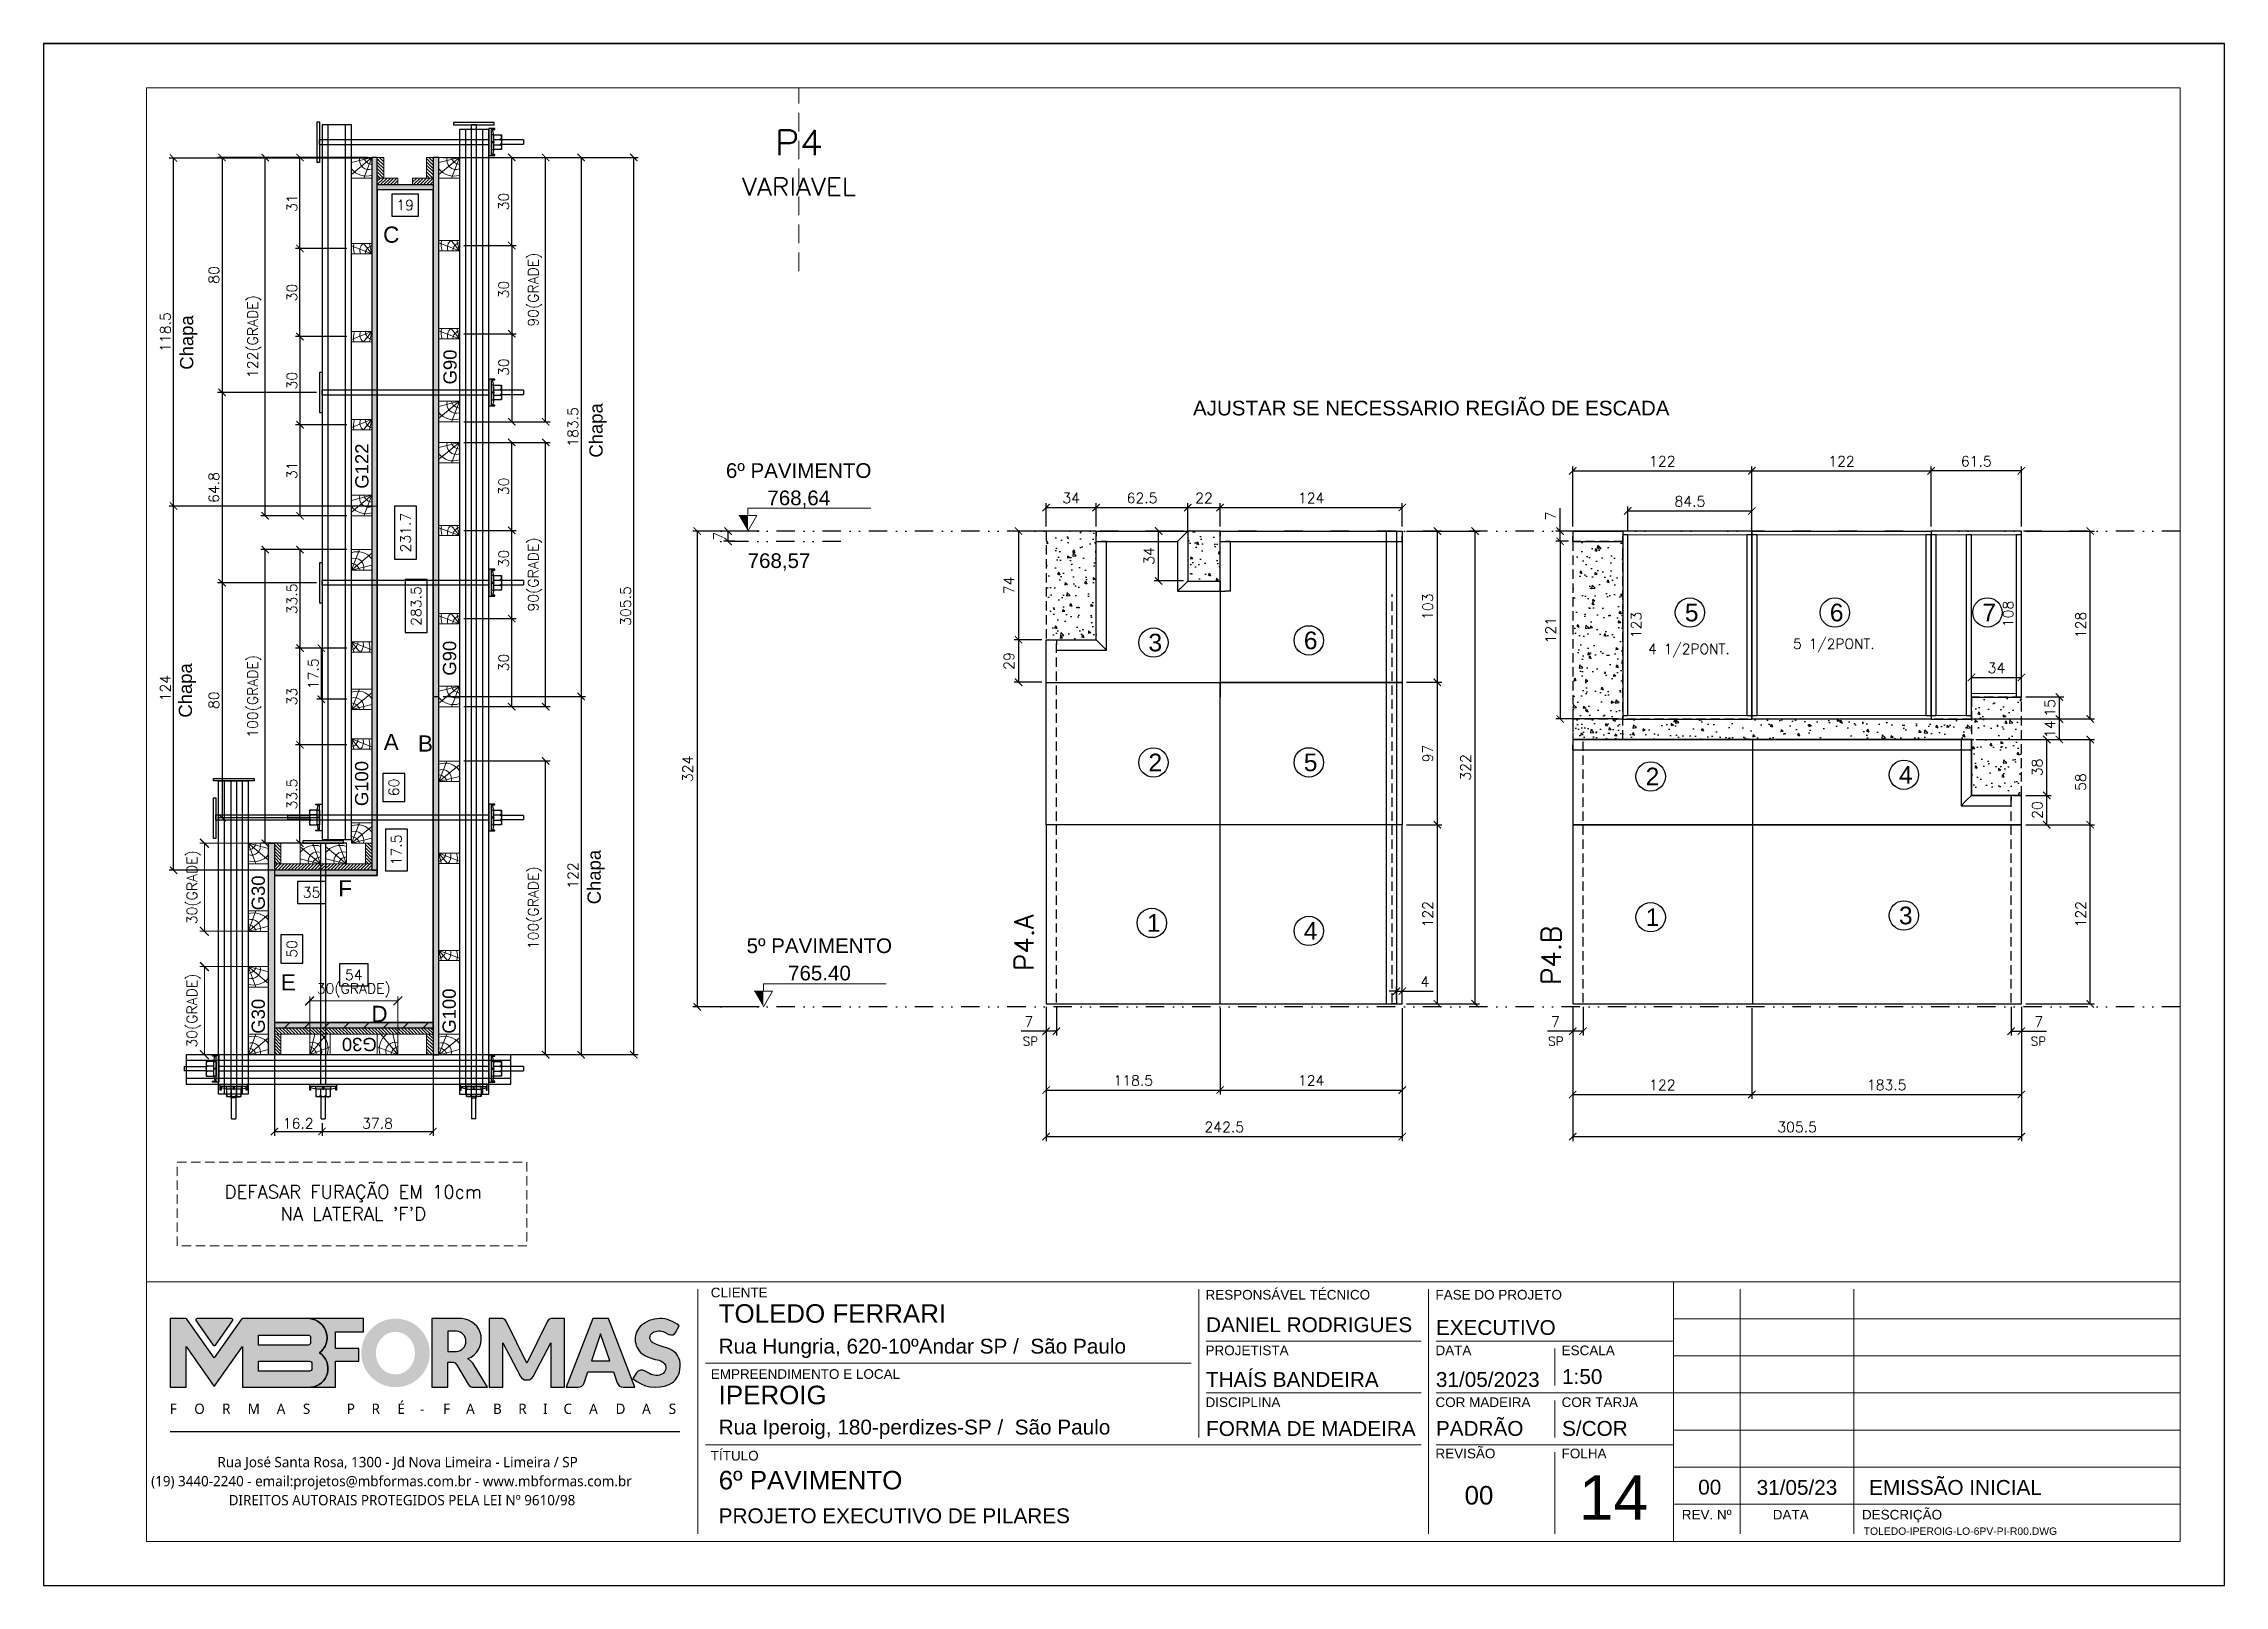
# Model space of a CAD drawing. Extents: x -23436 to 4767, y -4131 to 9755.
# Drawn here: x -17506 to -16021, y 5232 to 6282 of the extents above; entities that cross this region are included whole.
import ezdxf
from ezdxf.enums import TextEntityAlignment as Align

# ---------------------------------------------------------------- set-up
doc = ezdxf.new("R2010")
doc.units = 0
doc.header["$PDMODE"] = 2
doc.header["$PDSIZE"] = 10
for name, pattern in [('CABLIN', [0.35, 0.25, -0.1]), ('DASHED2', [9.525, 6.35, -3.175]), ('DIVIDE2', [0.625, 0.25, -0.125, 0, -0.125, 0, -0.125]), ('HIDDEN', [9.525, 6.35, -3.175])]:
    doc.linetypes.add(name, pattern=pattern)
doc.layers.get('0').update_dxf_attribs({"lineweight": 13})
doc.layers.get('Defpoints').update_dxf_attribs({"lineweight": 13})
for name, color, linetype in [('Barra de Ancoragem', 20, 'Continuous'), ('Concreto', 250, 'HIDDEN'), ('Cota', 4, 'Continuous'), ('Cota Sarrafo', 180, 'Continuous'), ('Cota Seção (2x)', 4, 'Continuous'), ('Hachura', 252, 'CABLIN'), ('MB Logo', 254, 'Continuous'), ('MEIO_PONT', 93, 'Continuous'), ('Nível', 160, 'Continuous'), ('Painéis', 30, 'Continuous'), ('Perfil Metálico', 224, 'Continuous'), ('Reaproveitamento', 252, 'Continuous'), ('Romaneio', 10, 'Continuous'), ('Sarr 3.5x7', 81, 'Continuous'), ('Sarr 7x7', 104, 'Continuous'), ('Sarrafo de Pressão', 42, 'HIDDEN'), ('Texto de Titulo', 7, 'Continuous'), ('Texto Nível', 251, 'Continuous'), ('Texto Qtd Sarr', 242, 'Continuous'), ('TEXTO_GERAL', 7, 'Continuous')]:
    doc.layers.add(name, color=color, linetype=linetype)
for name, color, linetype, lineweight in [('cotas', 4, 'Continuous', 13), ('FOLHA MB', 7, 'Continuous', 13), ('Madeira', 100, 'Continuous', 13), ('N° FOLHA', 5, 'Continuous', 13), ('Sarr 2.2x7', 40, 'Continuous', 9), ('sarrafo', 93, 'Continuous', 13), ('Texto Seção', 7, 'Continuous', 15)]:
    doc.layers.add(name, color=color, linetype=linetype, lineweight=lineweight)
doc.layers.add('FELIPE', color=2, linetype='Continuous', lineweight=13, plot=False)
doc.layers.add('Laje_Perimetro', color=7, linetype='Continuous', plot=False)
doc.styles.add('ARIAL', font='arial.ttf', dxfattribs={"oblique": 15, "height": 25})
doc.styles.add('MB_C01', font='arial.ttf', dxfattribs={"height": 1.3})
doc.styles.add('MB_C02', font='arial.ttf', dxfattribs={"height": 2})
doc.styles.add('MB_C03', font='arial.ttf', dxfattribs={"height": 2.5})
doc.styles.add('MB_C04', font='arial.ttf', dxfattribs={"height": 6})
doc.styles.add('MtXpl_Lucida_Sans_Un', font='l_10646.ttf')
doc.styles.add('REGUA-120', font='ROMANS.shx', dxfattribs={"height": 15})
doc.styles.add('ROMANS', font='romans.shx')
doc.styles.add('SANSSERIF', font='sas_____.pfb')
doc.dimstyles.new('Cota Paínel', dxfattribs={"dimtxt": 7, "dimasz": 5, "dimexe": 3, "dimexo": 3, "dimgap": 3, "dimtad": 1, "dimdec": 1, "dimzin": 12, "dimdsep": 46, "dimtxsty": 'ROMANS', "dimblk": 'ARCHTICK', "dimcen": 0, "dimclrd": 4, "dimclre": 4, "dimclrt": 1, "dimadec": 1, "dimazin": 3, "dimtfac": 1, "dimtdec": 1, "dimtmove": 0, "dimatfit": 3, "dimldrblk": 'OBLIQUE', "dimfxl": 0, "dimtolj": 1, "dimtzin": 12, "dimarcsym": 0})
doc.dimstyles.new('COTA SECAO', dxfattribs={"dimtxt": 7, "dimasz": 5, "dimexe": 3, "dimexo": 3, "dimgap": 2, "dimtad": 3, "dimdec": 1, "dimlfac": 0.5, "dimzin": 12, "dimdsep": 46, "dimtxsty": 'ROMANS', "dimblk": 'ARCHTICK', "dimcen": 0, "dimclrd": 4, "dimclre": 4, "dimclrt": 1, "dimadec": 1, "dimazin": 3, "dimtfac": 1, "dimtdec": 1, "dimtmove": 0, "dimatfit": 3, "dimldrblk": 'OBLIQUE', "dimfxl": 0, "dimtolj": 1, "dimtzin": 12, "dimarcsym": 0})
doc.dimstyles.new('Cota Seção interna', dxfattribs={"dimtxt": 7, "dimasz": 6, "dimexe": 0.18, "dimexo": 2, "dimgap": -4, "dimtad": 3, "dimdec": 1, "dimlfac": 0.5, "dimzin": 12, "dimdsep": 46, "dimtxsty": 'ROMANS', "dimblk": 'ARCHTICK', "dimcen": 0.09, "dimse1": 1, "dimse2": 1, "dimsd1": 1, "dimsd2": 1, "dimclrd": 180, "dimclre": 5, "dimclrt": 1, "dimadec": 0, "dimazin": 3, "dimtfac": 1, "dimtdec": 1, "dimtofl": 0, "dimtmove": 0, "dimatfit": 3, "dimldrblk": 'ARCHTICK', "dimfxl": 0, "dimtolj": 1, "dimtzin": 0, "dimarcsym": 0})
doc.dimstyles.new('PAINEL', dxfattribs={"dimtxt": 7, "dimasz": 5, "dimexe": 3, "dimexo": 3, "dimgap": 3, "dimtad": 1, "dimdec": 1, "dimzin": 12, "dimdsep": 46, "dimtxsty": 'ROMANS', "dimblk": 'ARCHTICK', "dimcen": 0, "dimclrd": 4, "dimclre": 4, "dimclrt": 1, "dimadec": 1, "dimazin": 3, "dimtfac": 1, "dimtdec": 1, "dimtmove": 0, "dimatfit": 3, "dimldrblk": 'OBLIQUE', "dimfxl": 0, "dimtolj": 1, "dimtzin": 12, "dimarcsym": 0})
doc.dimstyles.new('projeto2', dxfattribs={"dimtxt": 7, "dimasz": 5, "dimexe": 1.25, "dimexo": 2.5, "dimgap": 2, "dimtad": 1, "dimdec": 1, "dimdsep": 46, "dimtxsty": 'ROMANS', "dimblk": 'OBLIQUE', "dimcen": 10, "dimdle": 1, "dimse1": 1, "dimse2": 1, "dimsd1": 1, "dimsd2": 1, "dimclrd": 256, "dimclre": 256, "dimclrt": 1, "dimadec": 0, "dimazin": 0, "dimtfac": 1, "dimtdec": 1, "dimtmove": 0, "dimatfit": 3, "dimldrblk": 'OBLIQUE', "dimfxl": 0, "dimlwd": -1, "dimlwe": -1, "dimarcsym": 0})
pattern_1 = [(135, (-40136.999, 15328.617), (-1.12253202, -1.12253202), [])]
pattern_2 = [(225, (-26379.1426, -16705.143), (1.12253202, -1.12253202), [])]
pattern_3 = [(320, (1514.236, -5e-13), (-1.593909, -18.218467), [1.905, -20.955]), (265, (1514.236, -5e-13), (19.105685, 3.524342), [1.524, -16.764058]), (10.45144, (1514.104, -1.518), (17.511775, -14.694125), [1.619, -17.809024]), (316.1842, (1519.316, -5e-13), (-4.204233, -27.107904), [2.8575, -31.4325]), (6.63556, (1518.966, -2.26), (24.742612, -23.740413), [2.428502, -26.71356]), (261.18415, (1519.316, -5e-13), (24.742612, -23.740413), [2.285997, -25.145973]), (291, (1518.046, -2.54), (-10.22652, -15.161439), [1.905, -20.955]), (236, (1518.046, -2.54), (18.418797, -6.180203), [1.524, -16.764]), (341.45145, (1517.194, -3.803), (8.192277, -21.341642), [1.619, -17.808994]), (307.5, (1514.2364, -5e-13), (8.4555039, -0.3088603), [0, -16.5608, 0, -17.018, 0, -16.8275]), (277.5, (1514.236, -5e-13), (10.0180575, -6.6819663), [0, -9.7028, 0, -16.1798, 0, -6.4135]), (237.5, (1514.2364, 5.664), (-0.5728744, -13.5590595), [0, -6.35, 0, -19.812, 0, -26.289]), (227.5, (1514.236, 8.204), (2.542649, -14.812918), [0, -8.255, 0, -13.1572, 0, -18.669])]

msp = doc.modelspace()

# ---------------------------------------------------------------- texts
at = {"layer": 'cotas', "color": 7, "insert": (-17295.524, 5492.823), "char_height": 9, "attachment_point": 5, "style": 'ROMANS'}
msp.add_mtext("\\A1;DEFASAR FURAÇÃO EM 10cm\\PNA LATERAL 'F'D", dxfattribs=at)
at = {"layer": 'N° FOLHA', "color": 5, "style": 'MB_C04'}
msp.add_text('14', height=30.3061, dxfattribs=at).set_placement((-16460.91, 5277.003))
at = {"layer": 'Romaneio', "color": 0, "style": 'ARIAL'}
for s, p in [('5', (-16384.085, 5894.798)), ('6', (-16285.381, 5894.818)), ('7', (-16181.484, 5894.853)), ('6', (-16643.572, 5875.858)), ('3', (-16749.379, 5874.359)), ('2', (-16749.379, 5792.691)), ('5', (-16643.572, 5792.766)), ('2', (-16410.788, 5783.157)), ('4', (-16238.332, 5784.323)), ('1', (-16750.468, 5683.398)), ('1', (-16410.788, 5687.308)), ('3', (-16238.332, 5688.474)), ('4', (-16643.572, 5677.958))]:
    msp.add_text(s, height=12, dxfattribs=at).set_placement(p, align=Align.MIDDLE_CENTER)
at = {"layer": 'Texto Nível', "color": 1, "style": 'ARIAL'}
msp.add_text('AJUSTAR SE NECESSARIO REGIÃO DE ESCADA', height=10, dxfattribs=at).set_placement((-16399.229, 6029.05), align=Align.RIGHT)
at = {"layer": 'Texto Nível', "style": 'ARIAL'}
for s, p in [('6º PAVIMENTO', (-16942.725, 5986.486)), ('768,64', (-16970.787, 5967.895)), ('768,57', (-16984.231, 5925.135)), ('5º PAVIMENTO', (-16928.632, 5662.881)), ('765.40', (-16956.694, 5644.29))]:
    msp.add_text(s, height=10, dxfattribs=at).set_placement(p, align=Align.RIGHT)
at = {"layer": 'Texto Qtd Sarr', "linetype": 'Continuous', "style": 'ROMANS'}
for s, p in [('4 1/2PONT.', (-16413.795, 5866.561)), ('5 1/2PONT.', (-16315.09, 5870.09))]:
    msp.add_text(s, height=6.867, dxfattribs=at).set_placement(p)
at = {"layer": 'Texto Seção', "color": 0, "linetype": 'Continuous', "style": 'SANSSERIF'}
for s, rotation, p in [('G122', 90, (-17289.652, 5979.136)), ('G100', 90, (-17289.827, 5762.955)), ('G30', 90, (-17360.227, 5691.979)), ('G30', 90, (-17360.227, 5607.979)), ('G100', 90, (-17230.227, 5607.979)), ('G30', 180, (-17279.505, 5600.629))]:
    msp.add_text(s, height=9, rotation=rotation, dxfattribs=at).set_placement(p, align=Align.MIDDLE_LEFT)
at = {"layer": 'Texto Seção', "char_height": 13, "width": 285.32988, "attachment_point": 7, "rotation": 90, "style": 'REGUA-120'}
for s, insert in [('P4.A', (-16832.21, 5650.832)), ('P4.B', (-16473.322, 5641.341))]:
    msp.add_mtext(s, dxfattribs=dict(at, insert=insert))
at = {"layer": 'Texto Seção', "char_height": 6, "style": 'ROMANS'}
for insert, attachment_point in [((-16839.714, 5599.832), 7), ((-16471.365, 5599.832), 9), ((-16153.296, 5599.832), 7)]:
    msp.add_mtext('SP', dxfattribs=dict(at, insert=insert, attachment_point=attachment_point))
at = {"layer": 'TEXTO_GERAL', "style": 'ARIAL'}
for s, p in [('C', (-17269.669, 6152.176)), ('A', (-17269.669, 5806.633)), ('B', (-17246.338, 5805.622)), ('F', (-17301.024, 5706.949)), ('E', (-17339.703, 5642.981)), ('D', (-17277.674, 5621.489))]:
    msp.add_text(s, height=11, dxfattribs=at).set_placement(p, align=Align.MIDDLE_CENTER)
at = {"layer": 'TEXTO_GERAL', "color": 0, "linetype": 'Continuous', "style": 'SANSSERIF'}
for s, p in [('Chapa', (-17408.969, 6060.185)), ('G90', (-17229.615, 6050.13)), ('Chapa', (-17130.215, 6000.303)), ('G90', (-17229.977, 5851.808)), ('Chapa', (-17409.848, 5823.214)), ('Chapa', (-17131.514, 5696.117))]:
    msp.add_text(s, height=9, rotation=90, dxfattribs=at).set_placement(p, align=Align.MIDDLE_LEFT)

# ---------------------------------------------------------------- blocks, each defined once
blk = doc.blocks.new('MB-NOVO')
at = {"layer": 'MB Logo', "linetype": 'Continuous'}
h = blk.add_hatch(color=256, dxfattribs=at)
h.dxf.hatch_style = 1
h.set_gradient(color1=(242, 132, 69), color2=(247, 180, 141), rotation=90, tint=1)
h.paths.add_polyline_path([(-18529.6, 10980.8), (-18475.7, 10980.8, 0.706757), (-18468.7, 11008, 0.681802), (-18476.7, 11034.9), (-18529.4, 11034.9, 0.243712), (-18530.2, 11034.5), (-18551.7, 11003.9), (-18573.3, 11034.5, 0.243712), (-18574.1, 11034.9), (-18586.5, 11034.9), (-18586.5, 10980.8), (-18573.9, 10980.8), (-18573.9, 11012.9), (-18551.7, 10981.5), (-18529.6, 11012.9)])
h.paths.add_polyline_path([(-18516.8, 11014.1), (-18516.8, 11022), (-18477.8, 11022, -0.414214), (-18475.8, 11020), (-18475.8, 11016.1, -0.414214), (-18477.8, 11014.1)], flags=16)
h.paths.add_polyline_path([(-18516.8, 11001.4), (-18476.8, 11001.4, -0.414214), (-18474.8, 10999.4), (-18474.8, 10995.5, -0.414214), (-18476.8, 10993.5), (-18516.8, 10993.5)], flags=16)
at = {"layer": 'MB Logo', "true_color": 0x262626}
h = blk.add_hatch(color=250, dxfattribs=at)
h.dxf.hatch_style = 1
h.paths.add_polyline_path([(-18537.3, 11033.3, 0.60809), (-18538.1, 11034.9), (-18565.3, 11034.9, 0.60809), (-18566.1, 11033.3), (-18552.5, 11014, 0.518202), (-18550.9, 11014)])
h = blk.add_hatch(color=250, dxfattribs=at)
h.dxf.hatch_style = 1
h.paths.add_polyline_path([(-18456.2, 11011.3), (-18456.2, 11024.6), (-18434.2, 11024.6), (-18434.2, 11034.9), (-18476.7, 11034.9, -0.681802), (-18468.7, 11008, -0.706757), (-18475.7, 10980.8), (-18456.2, 10980.8), (-18456.2, 11001.4), (-18437.8, 11001.4), (-18437.8, 11011.3)])
h = blk.add_hatch(color=250, dxfattribs=at)
h.dxf.hatch_style = 1
h.paths.add_polyline_path([(-18435.9, 11007.9, 1), (-18381.9, 11007.9, 1)])
edge = h.paths.add_edge_path(flags=16)
edge.add_ellipse((-18409, 11007.7), major_axis=(0, 16.8), ratio=0.916255, start_angle=0, end_angle=360)
h = blk.add_hatch(color=250, dxfattribs=at)
h.dxf.hatch_style = 1
h.paths.add_polyline_path([(-18357, 11034.9), (-18380.2, 11034.9), (-18380.2, 10980.8), (-18367.6, 10980.8), (-18367.6, 11000.7), (-18363.4, 11000.7, -0.195765), (-18360.9, 10998.9), (-18351.8, 10983.2, 0.261385), (-18347.5, 10980.8), (-18336.4, 10980.8), (-18347.5, 10999, 0.082429), (-18349.6, 11001.5), (-18351.9, 11003.4, 0.81838)])
h.paths.add_polyline_path([(-18360.8, 11009), (-18367.6, 11009), (-18367.6, 11025), (-18360.8, 11025, -0.92578)], flags=16)
h = blk.add_hatch(color=250, dxfattribs=at)
h.dxf.hatch_style = 1
h.paths.add_polyline_path([(-18286.6, 11015.9), (-18286.6, 10980.8), (-18275.8, 10980.8), (-18275.8, 11034.9), (-18286.6, 11034.9, 0.216647), (-18289.4, 11032.4), (-18305.5, 10999.8), (-18321.6, 11032.7, 0.199908), (-18324.3, 11034.9), (-18335.2, 11034.9), (-18335.2, 10980.8), (-18324.3, 10980.8), (-18324.3, 11015.9), (-18310.4, 10989.3, 0.279644), (-18306, 10986.6, 0.340986), (-18300.5, 10989.3)])
h = blk.add_hatch(color=250, dxfattribs=at)
h.dxf.hatch_style = 1
h.paths.add_polyline_path([(-18274.4, 10980.8), (-18265, 10980.8, 0.322517), (-18260.2, 10984.3), (-18257.3, 10993), (-18237.2, 10993), (-18234.3, 10984.3, 0.322517), (-18229.5, 10980.8), (-18220.3, 10980.8), (-18241.2, 11034.9), (-18253.4, 11034.9)])
h.paths.add_polyline_path([(-18254.4, 11001.6), (-18247.3, 11023), (-18240.1, 11001.6)], flags=16)
h = blk.add_hatch(color=250, dxfattribs=at)
h.dxf.hatch_style = 1
h.paths.add_polyline_path([(-18206, 11024, -0.247671), (-18196.9, 11024.3), (-18193.5, 11022.5, 0.40799), (-18188.2, 11024.1), (-18185.4, 11029.1, 0.392837), (-18216.2, 11028.7, 0.467779), (-18213.3, 11006.3, 0.077523), (-18201.2, 11002.1, -0.214206), (-18196.1, 10997.9, -0.284295), (-18198.2, 10991.4, -0.26924), (-18208.8, 10991.6), (-18212.2, 10993.6, 0.407727), (-18219, 10992.1), (-18221.8, 10987.7, 0.296878), (-18193.2, 10983.1, 0.272251), (-18184.9, 10995.3), (-18184.6, 10997.9, 0.348906), (-18193.7, 11011.2), (-18200.4, 11013.5, -0.045018), (-18205.8, 11015.7, -0.618284)])
at = {"layer": 'MB Logo', "linetype": 'Continuous'}
blk.add_line((-18586.5, 10945.9), (-18184.8, 10945.9), dxfattribs=at)
at = {"layer": 'MB Logo', "color": 23, "linetype": 'Continuous', "true_color": 0xf28445}
for points in [[(-18573.3, 11034.5, 0.243712), (-18574.1, 11034.9), (-18586.5, 11034.9), (-18586.5, 10980.8), (-18573.9, 10980.8), (-18573.9, 11012.9), (-18551.7, 10981.5), (-18529.6, 11012.9), (-18529.6, 10980.8), (-18475.7, 10980.8, 0.706757), (-18468.7, 11008, 0.681802), (-18476.7, 11034.9), (-18529.4, 11034.9, 0.243712), (-18530.2, 11034.5), (-18551.7, 11003.9)], [(-18516.8, 11022), (-18477.8, 11022, -0.414214), (-18475.8, 11020), (-18475.8, 11016.1, -0.414214), (-18477.8, 11014.1), (-18516.8, 11014.1)], [(-18516.8, 11001.4), (-18476.8, 11001.4, -0.414214), (-18474.8, 10999.4), (-18474.8, 10995.5, -0.414214), (-18476.8, 10993.5), (-18516.8, 10993.5)]]:
    blk.add_lwpolyline(points, format="xyb", close=True, dxfattribs=at)
at = {"layer": 'MB Logo', "color": 250, "true_color": 0x262626}
for points in [[(-18537.3, 11033.3, 0.60809), (-18538.1, 11034.9), (-18565.3, 11034.9, 0.60809), (-18566.1, 11033.3), (-18552.5, 11014, 0.518202), (-18550.9, 11014)], [(-18437.8, 11011.3), (-18456.2, 11011.3), (-18456.2, 11024.6), (-18434.2, 11024.6), (-18434.2, 11034.9), (-18476.7, 11034.9, -0.681802), (-18468.7, 11008, -0.706757), (-18475.7, 10980.8), (-18456.2, 10980.8), (-18456.2, 11001.4), (-18437.8, 11001.4)], [(-18347.5, 10980.8), (-18336.4, 10980.8), (-18347.5, 10999, 0.082429), (-18349.6, 11001.5), (-18351.9, 11003.4, 0.81838), (-18357, 11034.9), (-18380.2, 11034.9), (-18380.2, 10980.8), (-18367.6, 10980.8), (-18367.6, 11000.7), (-18363.4, 11000.7, -0.209789), (-18360.8, 10998.7), (-18351.8, 10983.2, 0.261385)], [(-18286.6, 11015.9), (-18286.6, 10980.8), (-18275.8, 10980.8), (-18275.8, 11034.9), (-18286.6, 11034.9, 0.216647), (-18289.4, 11032.4), (-18305.5, 10999.8), (-18321.5, 11032.4, 0.216647), (-18324.3, 11034.9), (-18335.2, 11034.9), (-18335.2, 10980.8), (-18324.3, 10980.8), (-18324.3, 11015.9), (-18310.4, 10989.3, 0.279644), (-18306, 10986.6), (-18304.9, 10986.6, 0.279644), (-18300.5, 10989.3)], [(-18265, 10980.8, 0.322517), (-18260.2, 10984.3), (-18257.3, 10993), (-18237.2, 10993), (-18234.3, 10984.3, 0.322517), (-18229.5, 10980.8), (-18220.3, 10980.8), (-18241.2, 11034.9), (-18253.4, 11034.9), (-18274.4, 10980.8)], [(-18206.2, 11015.9, -0.549626), (-18206.4, 11023.8, -0.258723), (-18196.9, 11024.3), (-18193.5, 11022.5, 0.40799), (-18188.2, 11024.1), (-18185.4, 11029.1, 0.392837), (-18216.2, 11028.7, 0.467779), (-18213.3, 11006.3, 0.077523), (-18201.2, 11002.1, -0.203897), (-18196.3, 10998.2), (-18196.1, 10997.8, -0.267611), (-18198, 10991.6), (-18198.5, 10991.3, -0.261145), (-18208.8, 10991.6), (-18212.2, 10993.6, 0.407727), (-18219, 10992.1), (-18221.8, 10987.7, 0.296878), (-18193.2, 10983.1, 0.265963), (-18184.9, 10994.9), (-18184.7, 10997.6, 0.340466), (-18193.1, 11011), (-18200.4, 11013.5, -0.049298)], [(-18367.6, 11009), (-18360.8, 11009, 0.92578), (-18360.8, 11025), (-18367.6, 11025)]]:
    blk.add_lwpolyline(points, format="xyb", close=True, dxfattribs=at)
blk.add_lwpolyline([(-18247.3, 11023), (-18254.4, 11001.6), (-18240.1, 11001.6)], close=True, dxfattribs=at)
at = {"layer": 'MB Logo', "color": 250, "true_color": 0x262626, "style": 'MtXpl_Lucida_Sans_Un'}
for s, height, p in [('F', 8.12, (-18586.8, 10959.8)), ('O', 8.12, (-18567.5, 10959.8)), ('R', 8.12, (-18545.6, 10959.8)), ('M', 8.12, (-18525.4, 10959.8)), ('A', 8.12, (-18502.5, 10959.8)), ('S', 8.12, (-18481.9, 10959.8)), ('P', 8.12, (-18447.3, 10959.8)), ('R', 8.12, (-18427.8, 10959.8)), ('É', 8.12, (-18407.5, 10959.8)), ('-', 8.12, (-18389.6, 10959.8)), ('F', 8.12, (-18371.4, 10959.8)), ('A', 8.12, (-18353.3, 10959.8)), ('B', 8.12, (-18332.1, 10959.8)), ('R', 8.12, (-18312.2, 10959.8)), ('I', 8.12, (-18292.7, 10959.8)), ('C', 8.12, (-18276.6, 10959.8)), ('A', 8.12, (-18256.3, 10959.8)), ('D', 8.12, (-18235.5, 10959.8)), ('A', 8.12, (-18214.6, 10959.8)), ('S', 8.12, (-18193.6, 10959.8)), ('DIREITOS AUTORAIS PROTEGIDOS PELA LEI Nº 9610/98', 8.122, (-18540.4, 10887.8))]:
    blk.add_text(s, height=height, dxfattribs=at).set_placement(p)
at = {"layer": 'MB Logo', "style": 'MtXpl_Lucida_Sans_Un'}
for s, p in [('Rua José Santa Rosa, 1300 - Jd Nova Limeira - Limeira / SP', (-18549.2, 10917.8)), ('(19) 3440-2240 - email:projetos@mbformas.com.br - www.mbformas.com.br', (-18601.5, 10902.8))]:
    blk.add_text(s, height=8.122, dxfattribs=at).set_placement(p)
blk = doc.blocks.new('A$C169d8357')
at = {"layer": 'FOLHA MB', "color": 1}
for p, q in [((1109.8, 356.7), (70, 356.7)), ((1109.8, 356.7), (1109.8, 179.9)), ((1455, 356.7), (1109.8, 356.7)), ((445.6, 351.7), (445.6, 185)), ((786.6, 351.7), (786.6, 250.7)), ((943.1, 351.7), (943.1, 185)), ((1155.3, 185), (1155.3, 351.7)), ((1232.6, 351.7), (1232.6, 185)), ((1455, 331.5), (1109.8, 331.5)), ((938.1, 316.3), (791.6, 316.3)), ((1109.8, 316.3), (948.2, 316.3)), ((781.5, 301.2), (450.7, 301.2)), ((1029, 311.3), (1029, 286)), ((1455, 306.2), (1109.8, 306.2)), ((938.1, 281), (791.6, 281)), ((1109.8, 281), (948.2, 281)), ((1029, 275.9), (1029, 250.7)), ((1455, 281), (1109.8, 281)), ((1455, 255.7), (1109.8, 255.7)), ((938.1, 245.6), (450.7, 245.6)), ((1109.8, 245.6), (948.2, 245.6)), ((1029, 240.6), (1029, 185)), ((1455, 230.4), (1109.8, 230.4)), ((1455, 205.2), (1109.8, 205.2))]:
    blk.add_line(p, q, dxfattribs=at)
for points in [[(0, 1199.9), (0, 149.9), (1485, 149.9), (1485, 1199.9)], [(70, 1169.9), (70, 179.9), (1455, 179.9), (1455, 1169.9)]]:
    blk.add_lwpolyline(points, close=True, dxfattribs=at)
at = {"layer": 'MB Logo', "xscale": 0.8642040370897565, "yscale": 0.8642040370897565, "zscale": 0.8642040370897565}
blk.add_blockref('MB-NOVO', (16148.7, -9204.8), dxfattribs=at)
at = {"layer": 'FOLHA MB', "color": 6}
for s, height, style, p in [('CLIENTE', 6.57, 'MB_C01', (454.3, 346.1)), ('RESPONSÁVEL TÉCNICO', 6.566, 'MB_C01', (791.2, 344.6)), ('FASE DO PROJETO', 6.566, 'MB_C01', (947.8, 344.6)), ('Rua Hungria, 620-10ºAndar SP /  São Paulo', 10.102, 'MB_C02', (459.7, 307.8)), ('PROJETISTA', 6.57, 'MB_C01', (791.2, 306.7)), ('DATA', 6.57, 'MB_C01', (947.8, 306.7)), ('ESCALA', 6.57, 'MB_C01', (1033.7, 306.7)), ('EMPREENDIMENTO E LOCAL', 6.566, 'MB_C01', (454.3, 290.6)), ('DISCIPLINA', 6.57, 'MB_C01', (791.2, 271.4)), ('COR MADEIRA', 6.566, 'MB_C01', (947.8, 271.4)), ('COR TARJA', 6.57, 'MB_C01', (1033.7, 271.4)), ('Rua Iperoig, 180-perdizes-SP /  São Paulo', 10.102, 'MB_C02', (459.7, 252.7)), ('TÍTULO', 6.57, 'MB_C01', (454.3, 235)), ('REVISÃO', 6.57, 'MB_C01', (947.8, 236.5)), ('FOLHA', 6.57, 'MB_C01', (1033.7, 236.5)), ('PROJETO EXECUTIVO DE PILARES', 10.102, 'MB_C02', (459.7, 192.3))]:
    blk.add_text(s, height=height, dxfattribs=dict(at, style=style)).set_placement(p)
at = {"layer": 'FOLHA MB', "color": 5}
for s, height, style, p in [('TOLEDO FERRARI', 12.628, 'MB_C03', (459.7, 328.8)), ('DANIEL RODRIGUES', 10.102, 'MB_C02', (791.6, 322.4)), ('EXECUTIVO', 10.1, 'MB_C02', (948.1, 320.5)), ('THAÍS BANDEIRA', 10.102, 'MB_C02', (791.5, 285.1)), ('1:50', 10.1, 'MB_C02', (1034, 287.1)), ('IPEROIG', 12.63, 'MB_C03', (459.7, 273.3)), ('31/05/2023', 10.1, 'MB_C02', (948.1, 285.1)), ('FORMA DE MADEIRA', 10.102, 'MB_C02', (791.6, 251.7)), ('PADRÃO', 10.1, 'MB_C02', (948.1, 251.8)), ('S/COR', 10.1, 'MB_C02', (1034, 251.8)), ('6º PAVIMENTO', 12.628, 'MB_C03', (459.7, 215.3)), ('EMISSÃO INICIAL', 10.102, 'MB_C02', (1243.1, 211.6)), ('00', 12.63, 'MB_C03', (967.6, 205)), ('00', 10.1, 'MB_C02', (1126.7, 211.8)), ('31/05/23', 10.1, 'MB_C02', (1166.5, 211.6))]:
    blk.add_text(s, height=height, dxfattribs=dict(at, style=style)).set_placement(p)
at = {"layer": 'FOLHA MB', "color": 6, "style": 'MB_C01'}
for s, p in [('REV. Nº', (1132.5, 198.1)), ('DATA', (1189.7, 198.1)), ('DESCRIÇÃO', (1265.5, 198.1))]:
    blk.add_text(s, height=6.57, dxfattribs=at).set_placement(p, align=Align.MIDDLE_CENTER)
at = {"layer": 'FOLHA MB', "insert": (1239.4, 189.4), "char_height": 5.051, "width": 210.818, "attachment_point": 1, "style": 'MB_C04'}
blk.add_mtext('TOLEDO-IPEROIG-LO-6PV-PI-R00.DWG', dxfattribs=at)
blk = doc.blocks.new('titulo1')
at = {"layer": 'Defpoints', "color": 252, "linetype": 'HIDDEN', "ltscale": 2}
blk.add_line((0, 0), (0, 125), dxfattribs=at)
at = {"layer": 'Defpoints', "style": 'ROMANS', "oblique": 15}
blk.add_attdef('FOLHA', text='', height=10, dxfattribs=at).set_placement((0, 15.6), align=Align.MIDDLE_CENTER)
at = {"layer": 'Texto Qtd Sarr', "color": 3, "style": 'ROMANS', "oblique": 15}
for tag, height, p in [('TITULO', 17, (0, 71.4)), ('SEÇÃO', 12, (0, 41.5))]:
    blk.add_attdef(tag, text='', height=height, dxfattribs=at).set_placement(p, align=Align.MIDDLE_CENTER)
blk = doc.blocks.new('_ArchTick')
at = {"color": 0, "linetype": 'ByBlock', "const_width": 0.15}
blk.add_lwpolyline([(-0.5, -0.5), (0.5, 0.5)], dxfattribs=at)
blk = doc.blocks.new('*D1642')
at = {"layer": 'Cota', "color": 4, "lineweight": -2, "transparency": 16777216}
for p, q in [((-16578.2, 5750.3), (-16554.3, 5750.3)), ((-16557.3, 5628.3), (-16557.3, 5750.3)), ((-16578.2, 5628.3), (-16554.3, 5628.3))]:
    blk.add_line(p, q, dxfattribs=at)
at = {"layer": 'Defpoints', "color": 0, "transparency": 16777216}
for p in [(-16581.2, 5750.3), (-16557.3, 5750.3), (-16581.2, 5628.3)]:
    blk.add_point(p, dxfattribs=at)
at = {"layer": 'Cota', "color": 4, "lineweight": -2, "transparency": 16777216, "xscale": 5, "yscale": 5, "zscale": 5}
for p, rotation in [((-16557.3, 5750.3), 90), ((-16557.3, 5628.3), 270)]:
    blk.add_blockref('_ArchTick', p, dxfattribs=dict(at, rotation=rotation))
at = {"layer": 'Cota', "color": 1, "transparency": 16777216, "insert": (-16563.8, 5689.3), "char_height": 7, "attachment_point": 5, "rotation": 90, "style": 'ROMANS'}
blk.add_mtext('\\A1;122', dxfattribs=at)
blk = doc.blocks.new('_OBLIQUE')
at = {"color": 0, "linetype": 'ByBlock', "lineweight": -2}
for p, q in [((0, 0), (-1, 0)), ((-0.5, -0.5), (0.5, 0.5))]:
    blk.add_line(p, q, dxfattribs=at)
blk = doc.blocks.new('*D1643')
at = {"layer": 'Cota', "color": 4, "lineweight": -2, "transparency": 16777216}
for p, q in [((-16823.7, 5625.3), (-16823.7, 5534.9)), ((-16581.2, 5625.3), (-16581.2, 5534.9)), ((-16823.7, 5537.9), (-16581.2, 5537.9))]:
    blk.add_line(p, q, dxfattribs=at)
at = {"layer": 'Defpoints', "color": 0, "transparency": 16777216}
for p in [(-16823.7, 5628.3), (-16581.2, 5628.3), (-16581.2, 5537.9)]:
    blk.add_point(p, dxfattribs=at)
at = {"layer": 'Cota', "color": 4, "lineweight": -2, "transparency": 16777216, "xscale": 5, "yscale": 5, "zscale": 5, "rotation": 180}
blk.add_blockref('_ArchTick', (-16823.7, 5537.9), dxfattribs=at)
at = {"layer": 'Cota', "color": 4, "lineweight": -2, "transparency": 16777216, "xscale": 5, "yscale": 5, "zscale": 5}
blk.add_blockref('_ArchTick', (-16581.2, 5537.9), dxfattribs=at)
at = {"layer": 'Cota', "color": 1, "transparency": 16777216, "insert": (-16702.4, 5544.4), "char_height": 7, "attachment_point": 5, "style": 'ROMANS'}
blk.add_mtext('\\A1;242.5', dxfattribs=at)
blk = doc.blocks.new('*D1644')
at = {"layer": 'Cota', "color": 4, "lineweight": -2, "transparency": 16777216}
for p, q in [((-16578.2, 5847.3), (-16554.3, 5847.3)), ((-16557.3, 5750.3), (-16557.3, 5847.3)), ((-16578.2, 5750.3), (-16554.3, 5750.3))]:
    blk.add_line(p, q, dxfattribs=at)
at = {"layer": 'Defpoints', "color": 0, "transparency": 16777216}
for p in [(-16581.2, 5847.3), (-16557.3, 5847.3), (-16581.2, 5750.3)]:
    blk.add_point(p, dxfattribs=at)
at = {"layer": 'Cota', "color": 4, "lineweight": -2, "transparency": 16777216, "xscale": 5, "yscale": 5, "zscale": 5}
for p, rotation in [((-16557.3, 5847.3), 90), ((-16557.3, 5750.3), 270)]:
    blk.add_blockref('_ArchTick', p, dxfattribs=dict(at, rotation=rotation))
at = {"layer": 'Cota', "color": 1, "transparency": 16777216, "insert": (-16563.8, 5798.8), "char_height": 7, "attachment_point": 5, "rotation": 90, "style": 'ROMANS'}
blk.add_mtext('\\A1;97', dxfattribs=at)
blk = doc.blocks.new('*D1645')
at = {"layer": 'Cota', "color": 4, "lineweight": -2, "transparency": 16777216}
for p, q in [((-16823.7, 5625.3), (-16823.7, 5566.6)), ((-16705.2, 5625.3), (-16705.2, 5566.6)), ((-16823.7, 5569.6), (-16705.2, 5569.6))]:
    blk.add_line(p, q, dxfattribs=at)
at = {"layer": 'Defpoints', "color": 0, "transparency": 16777216}
for p in [(-16823.7, 5628.3), (-16705.2, 5628.3), (-16705.2, 5569.6)]:
    blk.add_point(p, dxfattribs=at)
at = {"layer": 'Cota', "color": 4, "lineweight": -2, "transparency": 16777216, "xscale": 5, "yscale": 5, "zscale": 5, "rotation": 180}
blk.add_blockref('_ArchTick', (-16823.7, 5569.6), dxfattribs=at)
at = {"layer": 'Cota', "color": 4, "lineweight": -2, "transparency": 16777216, "xscale": 5, "yscale": 5, "zscale": 5}
blk.add_blockref('_ArchTick', (-16705.2, 5569.6), dxfattribs=at)
at = {"layer": 'Cota', "color": 1, "transparency": 16777216, "insert": (-16764.4, 5576.1), "char_height": 7, "attachment_point": 5, "style": 'ROMANS'}
blk.add_mtext('\\A1;118.5', dxfattribs=at)
blk = doc.blocks.new('*D1646')
at = {"layer": 'Cota', "color": 4, "lineweight": -2, "transparency": 16777216}
for p, q in [((-16705.2, 5625.3), (-16705.2, 5566.6)), ((-16581.2, 5625.3), (-16581.2, 5566.6)), ((-16705.2, 5569.6), (-16581.2, 5569.6))]:
    blk.add_line(p, q, dxfattribs=at)
at = {"layer": 'Defpoints', "color": 0, "transparency": 16777216}
for p in [(-16705.2, 5628.3), (-16581.2, 5628.3), (-16581.2, 5569.6)]:
    blk.add_point(p, dxfattribs=at)
at = {"layer": 'Cota', "color": 4, "lineweight": -2, "transparency": 16777216, "xscale": 5, "yscale": 5, "zscale": 5, "rotation": 180}
blk.add_blockref('_ArchTick', (-16705.2, 5569.6), dxfattribs=at)
at = {"layer": 'Cota', "color": 4, "lineweight": -2, "transparency": 16777216, "xscale": 5, "yscale": 5, "zscale": 5}
blk.add_blockref('_ArchTick', (-16581.2, 5569.6), dxfattribs=at)
at = {"layer": 'Cota', "color": 1, "transparency": 16777216, "insert": (-16643.2, 5576.1), "char_height": 7, "attachment_point": 5, "style": 'ROMANS'}
blk.add_mtext('\\A1;124', dxfattribs=at)
blk = doc.blocks.new('*D1647')
at = {"layer": 'Cota', "color": 4, "lineweight": -2, "transparency": 16777216}
for p, q in [((-16823.7, 5626.2), (-16823.7, 5606.7)), ((-16816.7, 5626.2), (-16816.7, 5606.7)), ((-16823.7, 5609.7), (-16840.8, 5609.7)), ((-16816.7, 5609.7), (-16823.7, 5609.7))]:
    blk.add_line(p, q, dxfattribs=at)
at = {"layer": 'Defpoints', "color": 0, "transparency": 16777216}
for p in [(-16823.7, 5629.2), (-16816.7, 5629.2), (-16823.7, 5609.7)]:
    blk.add_point(p, dxfattribs=at)
at = {"layer": 'Cota', "color": 4, "lineweight": -2, "transparency": 16777216, "xscale": 5, "yscale": 5, "zscale": 5, "rotation": 180}
blk.add_blockref('_ArchTick', (-16823.7, 5609.7), dxfattribs=at)
at = {"layer": 'Cota', "color": 4, "lineweight": -2, "transparency": 16777216, "xscale": 5, "yscale": 5, "zscale": 5}
blk.add_blockref('_ArchTick', (-16816.7, 5609.7), dxfattribs=at)
at = {"layer": 'Cota', "color": 1, "transparency": 16777216, "insert": (-16835.5, 5616.2), "char_height": 7, "attachment_point": 5, "style": 'ROMANS'}
blk.add_mtext('\\A1;7', dxfattribs=at)
blk = doc.blocks.new('*D1648')
at = {"layer": 'Cota', "color": 4, "lineweight": -2, "transparency": 16777216}
for p, q in [((-16578.2, 5950.3), (-16528.6, 5950.3)), ((-16531.6, 5628.3), (-16531.6, 5950.3)), ((-16578.2, 5628.3), (-16528.6, 5628.3))]:
    blk.add_line(p, q, dxfattribs=at)
at = {"layer": 'Defpoints', "color": 0, "transparency": 16777216}
for p in [(-16581.2, 5950.3), (-16531.6, 5950.3), (-16581.2, 5628.3)]:
    blk.add_point(p, dxfattribs=at)
at = {"layer": 'Cota', "color": 4, "lineweight": -2, "transparency": 16777216, "xscale": 5, "yscale": 5, "zscale": 5}
for p, rotation in [((-16531.6, 5950.3), 90), ((-16531.6, 5628.3), 270)]:
    blk.add_blockref('_ArchTick', p, dxfattribs=dict(at, rotation=rotation))
at = {"layer": 'Cota', "color": 1, "transparency": 16777216, "insert": (-16538.1, 5789.3), "char_height": 7, "attachment_point": 5, "rotation": 90, "style": 'ROMANS'}
blk.add_mtext('\\A1;322', dxfattribs=at)
blk = doc.blocks.new('*D1649')
at = {"layer": 'Cota', "color": 4, "lineweight": -2, "transparency": 16777216}
for p, q in [((-16585.2, 5636.9), (-16590.2, 5636.9)), ((-16585.2, 5631.3), (-16585.2, 5639.9)), ((-16585.2, 5636.9), (-16581.2, 5636.9)), ((-16581.2, 5631.3), (-16581.2, 5639.9)), ((-16581.2, 5636.9), (-16560.2, 5636.9))]:
    blk.add_line(p, q, dxfattribs=at)
at = {"layer": 'Defpoints', "color": 0, "transparency": 16777216}
for p in [(-16585.2, 5628.3), (-16581.2, 5636.9), (-16581.2, 5628.3)]:
    blk.add_point(p, dxfattribs=at)
at = {"layer": 'Cota', "color": 4, "lineweight": -2, "transparency": 16777216, "xscale": 5, "yscale": 5, "zscale": 5}
blk.add_blockref('_ArchTick', (-16585.2, 5636.9), dxfattribs=at)
at = {"layer": 'Cota', "color": 4, "lineweight": -2, "transparency": 16777216, "xscale": 5, "yscale": 5, "zscale": 5, "rotation": 180}
blk.add_blockref('_ArchTick', (-16581.2, 5636.9), dxfattribs=at)
at = {"layer": 'Cota', "color": 1, "transparency": 16777216, "insert": (-16565.7, 5643.4), "char_height": 7, "attachment_point": 5, "style": 'ROMANS'}
blk.add_mtext('\\A1;4', dxfattribs=at)
blk = doc.blocks.new('*D1650')
at = {"layer": 'Cota', "color": 4, "lineweight": -2, "transparency": 16777216}
for p, q in [((-16156.6, 5750.3), (-16109.7, 5750.3)), ((-16112.7, 5628.3), (-16112.7, 5750.3)), ((-16156.6, 5628.3), (-16109.7, 5628.3))]:
    blk.add_line(p, q, dxfattribs=at)
at = {"layer": 'Defpoints', "color": 0, "transparency": 16777216}
for p in [(-16159.6, 5750.3), (-16112.7, 5750.3), (-16159.6, 5628.3)]:
    blk.add_point(p, dxfattribs=at)
at = {"layer": 'Cota', "color": 4, "lineweight": -2, "transparency": 16777216, "xscale": 5, "yscale": 5, "zscale": 5}
for p, rotation in [((-16112.7, 5750.3), 90), ((-16112.7, 5628.3), 270)]:
    blk.add_blockref('_ArchTick', p, dxfattribs=dict(at, rotation=rotation))
at = {"layer": 'Cota', "color": 1, "transparency": 16777216, "insert": (-16119.2, 5689.3), "char_height": 7, "attachment_point": 5, "rotation": 90, "style": 'ROMANS'}
blk.add_mtext('\\A1;122', dxfattribs=at)
blk = doc.blocks.new('*D1651')
at = {"layer": 'Cota', "color": 4, "lineweight": -2, "transparency": 16777216}
for p, q in [((-16156.6, 5808.3), (-16109.7, 5808.3)), ((-16112.7, 5750.3), (-16112.7, 5808.3)), ((-16156.6, 5750.3), (-16109.7, 5750.3))]:
    blk.add_line(p, q, dxfattribs=at)
at = {"layer": 'Defpoints', "color": 0, "transparency": 16777216}
for p in [(-16159.6, 5808.3), (-16112.7, 5808.3), (-16159.6, 5750.3)]:
    blk.add_point(p, dxfattribs=at)
at = {"layer": 'Cota', "color": 4, "lineweight": -2, "transparency": 16777216, "xscale": 5, "yscale": 5, "zscale": 5}
for p, rotation in [((-16112.7, 5808.3), 90), ((-16112.7, 5750.3), 270)]:
    blk.add_blockref('_ArchTick', p, dxfattribs=dict(at, rotation=rotation))
at = {"layer": 'Cota', "color": 1, "transparency": 16777216, "insert": (-16119.2, 5779.3), "char_height": 7, "attachment_point": 5, "rotation": 90, "style": 'ROMANS'}
blk.add_mtext('\\A1;58', dxfattribs=at)
blk = doc.blocks.new('*D1652')
at = {"layer": 'Cota', "color": 4, "lineweight": -2, "transparency": 16777216}
for p, q in [((-16465.1, 5626.2), (-16465.1, 5606.7)), ((-16458.1, 5626.2), (-16458.1, 5606.7)), ((-16465.1, 5609.7), (-16482.2, 5609.7)), ((-16458.1, 5609.7), (-16465.1, 5609.7))]:
    blk.add_line(p, q, dxfattribs=at)
at = {"layer": 'Defpoints', "color": 0, "transparency": 16777216}
for p in [(-16465.1, 5629.2), (-16458.1, 5629.2), (-16465.1, 5609.7)]:
    blk.add_point(p, dxfattribs=at)
at = {"layer": 'Cota', "color": 4, "lineweight": -2, "transparency": 16777216, "xscale": 5, "yscale": 5, "zscale": 5, "rotation": 180}
blk.add_blockref('_ArchTick', (-16465.1, 5609.7), dxfattribs=at)
at = {"layer": 'Cota', "color": 4, "lineweight": -2, "transparency": 16777216, "xscale": 5, "yscale": 5, "zscale": 5}
blk.add_blockref('_ArchTick', (-16458.1, 5609.7), dxfattribs=at)
at = {"layer": 'Cota', "color": 1, "transparency": 16777216, "insert": (-16476.9, 5616.2), "char_height": 7, "attachment_point": 5, "style": 'ROMANS'}
blk.add_mtext('\\A1;7', dxfattribs=at)
blk = doc.blocks.new('*D1653')
at = {"layer": 'Cota', "color": 4, "lineweight": -2, "transparency": 16777216}
for p, q in [((-16166.6, 5626.2), (-16166.6, 5606.7)), ((-16159.6, 5626.2), (-16159.6, 5606.7)), ((-16166.6, 5609.7), (-16159.6, 5609.7)), ((-16159.6, 5609.7), (-16142.4, 5609.7))]:
    blk.add_line(p, q, dxfattribs=at)
at = {"layer": 'Defpoints', "color": 0, "transparency": 16777216}
for p in [(-16166.6, 5629.2), (-16159.6, 5629.2), (-16159.6, 5609.7)]:
    blk.add_point(p, dxfattribs=at)
at = {"layer": 'Cota', "color": 4, "lineweight": -2, "transparency": 16777216, "xscale": 5, "yscale": 5, "zscale": 5, "rotation": 180}
blk.add_blockref('_ArchTick', (-16166.6, 5609.7), dxfattribs=at)
at = {"layer": 'Cota', "color": 4, "lineweight": -2, "transparency": 16777216, "xscale": 5, "yscale": 5, "zscale": 5}
blk.add_blockref('_ArchTick', (-16159.6, 5609.7), dxfattribs=at)
at = {"layer": 'Cota', "color": 1, "transparency": 16777216, "insert": (-16147.7, 5616.2), "char_height": 7, "attachment_point": 5, "style": 'ROMANS'}
blk.add_mtext('\\A1;7', dxfattribs=at)
blk = doc.blocks.new('*D1654')
at = {"layer": 'Cota', "color": 4, "lineweight": -2, "transparency": 16777216}
for p, q in [((-16465.1, 5625.3), (-16465.1, 5534.9)), ((-16159.6, 5625.3), (-16159.6, 5534.9)), ((-16465.1, 5537.9), (-16159.6, 5537.9))]:
    blk.add_line(p, q, dxfattribs=at)
at = {"layer": 'Defpoints', "color": 0, "transparency": 16777216}
for p in [(-16465.1, 5628.3), (-16159.6, 5628.3), (-16159.6, 5537.9)]:
    blk.add_point(p, dxfattribs=at)
at = {"layer": 'Cota', "color": 4, "lineweight": -2, "transparency": 16777216, "xscale": 5, "yscale": 5, "zscale": 5, "rotation": 180}
blk.add_blockref('_ArchTick', (-16465.1, 5537.9), dxfattribs=at)
at = {"layer": 'Cota', "color": 4, "lineweight": -2, "transparency": 16777216, "xscale": 5, "yscale": 5, "zscale": 5}
blk.add_blockref('_ArchTick', (-16159.6, 5537.9), dxfattribs=at)
at = {"layer": 'Cota', "color": 1, "transparency": 16777216, "insert": (-16312.3, 5544.4), "char_height": 7, "attachment_point": 5, "style": 'ROMANS'}
blk.add_mtext('\\A1;305.5', dxfattribs=at)
blk = doc.blocks.new('*D1655')
at = {"layer": 'Cota', "color": 4, "lineweight": -2, "transparency": 16777216}
for p, q in [((-16465.1, 5625.3), (-16465.1, 5563.6)), ((-16343.1, 5625.3), (-16343.1, 5563.6)), ((-16465.1, 5566.6), (-16343.1, 5566.6))]:
    blk.add_line(p, q, dxfattribs=at)
at = {"layer": 'Defpoints', "color": 0, "transparency": 16777216}
for p in [(-16465.1, 5628.3), (-16343.1, 5628.3), (-16343.1, 5566.6)]:
    blk.add_point(p, dxfattribs=at)
at = {"layer": 'Cota', "color": 4, "lineweight": -2, "transparency": 16777216, "xscale": 5, "yscale": 5, "zscale": 5, "rotation": 180}
blk.add_blockref('_ArchTick', (-16465.1, 5566.6), dxfattribs=at)
at = {"layer": 'Cota', "color": 4, "lineweight": -2, "transparency": 16777216, "xscale": 5, "yscale": 5, "zscale": 5}
blk.add_blockref('_ArchTick', (-16343.1, 5566.6), dxfattribs=at)
at = {"layer": 'Cota', "color": 1, "transparency": 16777216, "insert": (-16404.1, 5573.1), "char_height": 7, "attachment_point": 5, "style": 'ROMANS'}
blk.add_mtext('\\A1;122', dxfattribs=at)
blk = doc.blocks.new('*D1656')
at = {"layer": 'Cota', "color": 4, "lineweight": -2, "transparency": 16777216}
for p, q in [((-16343.1, 5625.3), (-16343.1, 5563.6)), ((-16159.6, 5626.2), (-16159.6, 5563.6)), ((-16343.1, 5566.6), (-16159.6, 5566.6))]:
    blk.add_line(p, q, dxfattribs=at)
at = {"layer": 'Defpoints', "color": 0, "transparency": 16777216}
for p in [(-16343.1, 5628.3), (-16159.6, 5629.2), (-16159.6, 5566.6)]:
    blk.add_point(p, dxfattribs=at)
at = {"layer": 'Cota', "color": 4, "lineweight": -2, "transparency": 16777216, "xscale": 5, "yscale": 5, "zscale": 5, "rotation": 180}
blk.add_blockref('_ArchTick', (-16343.1, 5566.6), dxfattribs=at)
at = {"layer": 'Cota', "color": 4, "lineweight": -2, "transparency": 16777216, "xscale": 5, "yscale": 5, "zscale": 5}
blk.add_blockref('_ArchTick', (-16159.6, 5566.6), dxfattribs=at)
at = {"layer": 'Cota', "color": 1, "transparency": 16777216, "insert": (-16251.3, 5573.1), "char_height": 7, "attachment_point": 5, "style": 'ROMANS'}
blk.add_mtext('\\A1;183.5', dxfattribs=at)
blk = doc.blocks.new('*D1662')
at = {"layer": 'Cota', "color": 180, "lineweight": -2, "transparency": 16777216}
for p, q in [((-17329.8, 5675.3), (-17344.8, 5675.3)), ((-17344.8, 5675.3), (-17344.8, 5656)), ((-17329.8, 5656), (-17329.8, 5675.3)), ((-17344.8, 5656), (-17329.8, 5656))]:
    blk.add_line(p, q, dxfattribs=at)
at = {"layer": 'Defpoints', "color": 0, "transparency": 16777216}
for p in [(-17349.2, 5715.7), (-17325.8, 5715.7), (-17349.2, 5615.7)]:
    blk.add_point(p, dxfattribs=at)
at = {"layer": 'Cota', "color": 1, "transparency": 16777216, "insert": (-17337.3, 5665.7), "char_height": 7, "attachment_point": 5, "rotation": 90, "style": 'ROMANS'}
blk.add_mtext('\\A1;50', dxfattribs=at)
blk = doc.blocks.new('*D1663')
at = {"layer": 'Cota', "color": 180, "lineweight": -2, "transparency": 16777216}
for p, q in [((-17245.2, 5917.2), (-17260.2, 5917.2)), ((-17260.2, 5917.2), (-17260.2, 5881.2)), ((-17245.2, 5881.2), (-17245.2, 5917.2)), ((-17260.2, 5881.2), (-17245.2, 5881.2))]:
    blk.add_line(p, q, dxfattribs=at)
at = {"layer": 'Defpoints', "color": 0, "transparency": 16777216}
for p in [(-17241.2, 6182.7), (-17241.2, 6182.7), (-17241.2, 5615.7)]:
    blk.add_point(p, dxfattribs=at)
at = {"layer": 'Cota', "color": 1, "transparency": 16777216, "insert": (-17252.7, 5899.2), "char_height": 7, "attachment_point": 5, "rotation": 90, "style": 'ROMANS'}
blk.add_mtext('\\A1;283.5', dxfattribs=at)
blk = doc.blocks.new('*D1664')
at = {"layer": 'Cota', "color": 180, "lineweight": -2, "transparency": 16777216}
for p, q in [((-17251.2, 6179.8), (-17269.2, 6179.8)), ((-17269.2, 6179.8), (-17269.2, 6164.8)), ((-17251.2, 6164.8), (-17251.2, 6179.8)), ((-17269.2, 6164.8), (-17251.2, 6164.8))]:
    blk.add_line(p, q, dxfattribs=at)
at = {"layer": 'Defpoints', "color": 0, "transparency": 16777216}
for p in [(-17279.2, 6182.7), (-17241.2, 6182.7), (-17241.2, 6160.8)]:
    blk.add_point(p, dxfattribs=at)
at = {"layer": 'Cota', "color": 1, "transparency": 16777216, "insert": (-17260.2, 6172.3), "char_height": 7, "attachment_point": 5, "style": 'ROMANS'}
blk.add_mtext('\\A1;19', dxfattribs=at)
blk = doc.blocks.new('ERTYERTYUYTURTYUTRYU')
at = {"layer": 'Barra de Ancoragem'}
for p, q in [((8963.3, 10873.8), (8963.3, 10855.5)), ((8964.9, 10869.7), (8964.1, 10873.2)), ((8964.9, 10859.7), (8964.1, 10856.1)), ((8985.1, 10863.2), (8985.1, 10866.1))]:
    blk.add_line(p, q, dxfattribs=at)
at = {"layer": 'Barra de Ancoragem', "flags": 128}
for points in [[(8961.5, 10855.5), (8961.5, 10873.8), (8963.3, 10873.8), (8963.3, 10855.5)], [(8963.3, 10873.8), (8965.7, 10873.8), (8965.7, 10873.2), (8963.3, 10873.2)], [(8963.3, 10869.7), (8964.9, 10869.7), (8964.9, 10859.7), (8963.3, 10859.7)], [(8963.3, 10856.1), (8965.7, 10856.1), (8965.7, 10855.5), (8963.3, 10855.5)]]:
    blk.add_lwpolyline(points, close=True, dxfattribs=at)
for points in [[(8964.9, 10864.4), (8963.3, 10864.4), (8963.3, 10865), (8964.9, 10865), (8964.9, 10864.4), (8964.9, 10865)], [(8964.9, 10859.7), (8970.1, 10859.7), (8970.1, 10869.7), (8964.9, 10869.7)], [(8985.1, 10863.2), (8970.1, 10863.2), (8970.1, 10866.1), (8985.1, 10866.1)]]:
    blk.add_lwpolyline(points, dxfattribs=at)
for points in [[(8964.9, 10866.4), (8969, 10866.4, 0.729796), (8969, 10869.7, 0.729796)], [(8964.9, 10862.9), (8969, 10862.9, 0.666667), (8969, 10866.4, 0.666667)]]:
    blk.add_lwpolyline(points, format="xyb", dxfattribs=at)
at = {"layer": 'Barra de Ancoragem'}
blk.add_arc((8968.4, 10861.3), 1.7, 287.7564, 72.2436, dxfattribs=at)
blk = doc.blocks.new('*D1665')
at = {"layer": 'Cota', "color": 180, "lineweight": -2, "transparency": 16777216}
for p, q in [((-17258.6, 5747.3), (-17273.6, 5747.3)), ((-17273.6, 5747.3), (-17273.6, 5719)), ((-17258.6, 5719), (-17258.6, 5747.3)), ((-17273.6, 5719), (-17258.6, 5719))]:
    blk.add_line(p, q, dxfattribs=at)
at = {"layer": 'Defpoints', "color": 0, "transparency": 16777216}
for p in [(-17282.8, 5750.6), (-17254.6, 5750.6), (-17282.8, 5715.7)]:
    blk.add_point(p, dxfattribs=at)
at = {"layer": 'Cota', "color": 1, "transparency": 16777216, "insert": (-17266.1, 5733.1), "char_height": 7, "attachment_point": 5, "rotation": 90, "style": 'ROMANS'}
blk.add_mtext('\\A1;17.5', dxfattribs=at)
blk = doc.blocks.new('*D1666')
at = {"layer": 'Cota', "color": 180, "lineweight": -2, "transparency": 16777216}
for p, q in [((-17252.4, 5967.2), (-17267.4, 5967.2)), ((-17267.4, 5967.2), (-17267.4, 5931.2)), ((-17252.4, 5931.2), (-17252.4, 5967.2)), ((-17267.4, 5931.2), (-17252.4, 5931.2))]:
    blk.add_line(p, q, dxfattribs=at)
at = {"layer": 'Defpoints', "color": 0, "transparency": 16777216}
for p in [(-17279.2, 6182.7), (-17248.4, 6182.7), (-17279.2, 5719.3)]:
    blk.add_point(p, dxfattribs=at)
at = {"layer": 'Cota', "color": 1, "transparency": 16777216, "insert": (-17259.9, 5949.2), "char_height": 7, "attachment_point": 5, "rotation": 90, "style": 'ROMANS'}
blk.add_mtext('\\A1;231.7', dxfattribs=at)
blk = doc.blocks.new('*D1667')
at = {"layer": 'Cota', "color": 180, "lineweight": -2, "transparency": 16777216}
for p, q in [((-17285.4, 5655.5), (-17305, 5655.5)), ((-17305, 5655.5), (-17305, 5640.5)), ((-17285.4, 5640.5), (-17285.4, 5655.5)), ((-17305, 5640.5), (-17285.4, 5640.5))]:
    blk.add_line(p, q, dxfattribs=at)
at = {"layer": 'Defpoints', "color": 0, "transparency": 16777216}
for p in [(-17349.2, 5636.5), (-17349.2, 5615.7), (-17241.2, 5615.7)]:
    blk.add_point(p, dxfattribs=at)
at = {"layer": 'Cota', "color": 1, "transparency": 16777216, "insert": (-17295.2, 5648), "char_height": 7, "attachment_point": 5, "style": 'ROMANS'}
blk.add_mtext('\\A1;54', dxfattribs=at)
blk = doc.blocks.new('*D1668')
at = {"layer": 'Cota Seção (2x)', "color": 4, "lineweight": -2, "transparency": 16777216}
for p, q in [((-17349.2, 5609.1), (-17349.2, 5538.4)), ((-17349.2, 5541.4), (-17316.8, 5541.4)), ((-17316.8, 5547.1), (-17316.8, 5538.4))]:
    blk.add_line(p, q, dxfattribs=at)
at = {"layer": 'Defpoints', "color": 0, "transparency": 16777216}
for p in [(-17349.2, 5612.1), (-17316.8, 5550.1), (-17316.8, 5541.4)]:
    blk.add_point(p, dxfattribs=at)
at = {"layer": 'Cota Seção (2x)', "color": 4, "lineweight": -2, "transparency": 16777216, "xscale": 5, "yscale": 5, "zscale": 5, "rotation": 180}
blk.add_blockref('_ArchTick', (-17349.2, 5541.4), dxfattribs=at)
at = {"layer": 'Cota Seção (2x)', "color": 4, "lineweight": -2, "transparency": 16777216, "xscale": 5, "yscale": 5, "zscale": 5}
blk.add_blockref('_ArchTick', (-17316.8, 5541.4), dxfattribs=at)
at = {"layer": 'Cota Seção (2x)', "color": 1, "transparency": 16777216, "insert": (-17333, 5546.9), "char_height": 7, "attachment_point": 5, "style": 'ROMANS'}
blk.add_mtext('\\A1;16.2', dxfattribs=at)
blk = doc.blocks.new('*D1669')
at = {"layer": 'Cota Seção (2x)', "color": 4, "lineweight": -2, "transparency": 16777216}
for p, q in [((-17241.2, 5609.1), (-17241.2, 5538.4)), ((-17316.8, 5547.1), (-17316.8, 5538.4)), ((-17316.8, 5541.4), (-17241.2, 5541.4))]:
    blk.add_line(p, q, dxfattribs=at)
at = {"layer": 'Defpoints', "color": 0, "transparency": 16777216}
for p in [(-17241.2, 5612.1), (-17316.8, 5550.1), (-17241.2, 5541.4)]:
    blk.add_point(p, dxfattribs=at)
at = {"layer": 'Cota Seção (2x)', "color": 4, "lineweight": -2, "transparency": 16777216, "xscale": 5, "yscale": 5, "zscale": 5, "rotation": 180}
blk.add_blockref('_ArchTick', (-17316.8, 5541.4), dxfattribs=at)
at = {"layer": 'Cota Seção (2x)', "color": 4, "lineweight": -2, "transparency": 16777216, "xscale": 5, "yscale": 5, "zscale": 5}
blk.add_blockref('_ArchTick', (-17241.2, 5541.4), dxfattribs=at)
at = {"layer": 'Cota Seção (2x)', "color": 1, "transparency": 16777216, "insert": (-17279, 5546.9), "char_height": 7, "attachment_point": 5, "style": 'ROMANS'}
blk.add_mtext('\\A1;37.8', dxfattribs=at)
blk = doc.blocks.new('PONTALETE')
at = {"layer": 'Madeira'}
for q in [(2.71, 7), (7, 5.76), (7, 1.74)]:
    blk.add_line((0, 0), q, dxfattribs=at)
blk.add_lwpolyline([(0, 0), (7, 0), (7, 7), (0, 7)], close=True, dxfattribs=at)
for centre, radius, start, end in [((2.04, 0.06), 6.23, 37.28179, 109.09128), ((1.09, 0.9), 3.19, 343.60304, 109.98471), ((-0.21, -0.78), 3.09, 14.63219, 86.0383)]:
    blk.add_arc(centre, radius, start, end, dxfattribs=at)
blk = doc.blocks.new('*D1670')
at = {"layer": 'Cota Seção (2x)', "color": 4, "lineweight": -2, "transparency": 16777216}
for p, q in [((-17234.2, 6204.7), (-17101.5, 6204.7)), ((-17104.5, 5593.7), (-17104.5, 6204.7)), ((-17234.2, 5593.7), (-17101.5, 5593.7))]:
    blk.add_line(p, q, dxfattribs=at)
at = {"layer": 'Defpoints', "color": 0, "transparency": 16777216}
for p in [(-17237.2, 6204.7), (-17104.5, 6204.7), (-17237.2, 5593.7)]:
    blk.add_point(p, dxfattribs=at)
at = {"layer": 'Cota Seção (2x)', "color": 4, "lineweight": -2, "transparency": 16777216, "xscale": 5, "yscale": 5, "zscale": 5}
for p, rotation in [((-17104.5, 6204.7), 90), ((-17104.5, 5593.7), 270)]:
    blk.add_blockref('_ArchTick', p, dxfattribs=dict(at, rotation=rotation))
at = {"layer": 'Cota Seção (2x)', "color": 1, "transparency": 16777216, "insert": (-17110, 5899.2), "char_height": 7, "attachment_point": 5, "rotation": 90, "style": 'ROMANS'}
blk.add_mtext('\\A1;305.5', dxfattribs=at)
blk = doc.blocks.new('*D1671')
at = {"layer": 'Cota', "color": 180, "lineweight": -2, "transparency": 16777216}
for p, q in [((-17260.3, 5785.2), (-17275.3, 5785.2)), ((-17275.3, 5785.2), (-17275.3, 5766.2)), ((-17260.3, 5766.2), (-17260.3, 5785.2)), ((-17275.3, 5766.2), (-17260.3, 5766.2))]:
    blk.add_line(p, q, dxfattribs=at)
at = {"layer": 'Defpoints', "color": 0, "transparency": 16777216}
for p in [(-17279.2, 5835.7), (-17256.3, 5835.7), (-17279.2, 5715.7)]:
    blk.add_point(p, dxfattribs=at)
at = {"layer": 'Cota', "color": 1, "transparency": 16777216, "insert": (-17267.8, 5775.7), "char_height": 7, "attachment_point": 5, "rotation": 90, "style": 'ROMANS'}
blk.add_mtext('\\A1;60', dxfattribs=at)
blk = doc.blocks.new('*D1672')
at = {"layer": 'Cota Seção (2x)', "color": 4, "lineweight": -2, "transparency": 16777216}
for p, q in [((-17285.8, 6204.7), (-17387.9, 6204.7)), ((-17384.9, 6204.7), (-17384.9, 6044.7)), ((-17320.6, 6044.7), (-17387.9, 6044.7))]:
    blk.add_line(p, q, dxfattribs=at)
at = {"layer": 'Defpoints', "color": 0, "transparency": 16777216}
for p in [(-17282.8, 6204.7), (-17384.9, 6044.7), (-17317.6, 6044.7)]:
    blk.add_point(p, dxfattribs=at)
at = {"layer": 'Cota Seção (2x)', "color": 4, "lineweight": -2, "transparency": 16777216, "xscale": 5, "yscale": 5, "zscale": 5}
for p, rotation in [((-17384.9, 6204.7), 90), ((-17384.9, 6044.7), 270)]:
    blk.add_blockref('_ArchTick', p, dxfattribs=dict(at, rotation=rotation))
at = {"layer": 'Cota Seção (2x)', "color": 1, "transparency": 16777216, "insert": (-17390.4, 6124.7), "char_height": 7, "attachment_point": 5, "rotation": 90, "style": 'ROMANS'}
blk.add_mtext('\\A1;80', dxfattribs=at)
blk = doc.blocks.new('*D1673')
at = {"layer": 'Cota Seção (2x)', "color": 4, "lineweight": -2, "transparency": 16777216}
for p, q in [((-17320.6, 6044.7), (-17387.9, 6044.7)), ((-17384.9, 6044.7), (-17384.9, 5915.1)), ((-17320.6, 5915.1), (-17387.9, 5915.1))]:
    blk.add_line(p, q, dxfattribs=at)
at = {"layer": 'Defpoints', "color": 0, "transparency": 16777216}
for p in [(-17317.6, 6044.7), (-17384.9, 5915.1), (-17317.6, 5915.1)]:
    blk.add_point(p, dxfattribs=at)
at = {"layer": 'Cota Seção (2x)', "color": 4, "lineweight": -2, "transparency": 16777216, "xscale": 5, "yscale": 5, "zscale": 5}
for p, rotation in [((-17384.9, 6044.7), 90), ((-17384.9, 5915.1), 270)]:
    blk.add_blockref('_ArchTick', p, dxfattribs=dict(at, rotation=rotation))
at = {"layer": 'Cota Seção (2x)', "color": 1, "transparency": 16777216, "insert": (-17390.4, 5979.9), "char_height": 7, "attachment_point": 5, "rotation": 90, "style": 'ROMANS'}
blk.add_mtext('\\A1;64.8', dxfattribs=at)
blk = doc.blocks.new('*D1674')
at = {"layer": 'Cota Seção (2x)', "color": 4, "lineweight": -2, "transparency": 16777216}
for p, q in [((-17320.6, 5915.1), (-17387.9, 5915.1)), ((-17384.9, 5915.1), (-17384.9, 5755.1)), ((-17320.7, 5755.1), (-17387.9, 5755.1))]:
    blk.add_line(p, q, dxfattribs=at)
at = {"layer": 'Defpoints', "color": 0, "transparency": 16777216}
for p in [(-17317.6, 5915.1), (-17384.9, 5755.1), (-17317.7, 5755.1)]:
    blk.add_point(p, dxfattribs=at)
at = {"layer": 'Cota Seção (2x)', "color": 4, "lineweight": -2, "transparency": 16777216, "xscale": 5, "yscale": 5, "zscale": 5}
for p, rotation in [((-17384.9, 5915.1), 90), ((-17384.9, 5755.1), 270)]:
    blk.add_blockref('_ArchTick', p, dxfattribs=dict(at, rotation=rotation))
at = {"layer": 'Cota Seção (2x)', "color": 1, "transparency": 16777216, "insert": (-17390.4, 5835.1), "char_height": 7, "attachment_point": 5, "rotation": 90, "style": 'ROMANS'}
blk.add_mtext('\\A1;80', dxfattribs=at)
blk = doc.blocks.new('*D1675')
at = {"layer": 'Cota', "color": 180, "lineweight": -2, "transparency": 16777216}
for p, q in [((-17314.2, 5711.7), (-17333.5, 5711.7)), ((-17333.5, 5711.7), (-17333.5, 5696.7)), ((-17314.2, 5696.7), (-17314.2, 5711.7)), ((-17333.5, 5696.7), (-17314.2, 5696.7))]:
    blk.add_line(p, q, dxfattribs=at)
at = {"layer": 'Defpoints', "color": 0, "transparency": 16777216}
for p in [(-17349.2, 5719.3), (-17279.2, 5719.3), (-17279.2, 5692.7)]:
    blk.add_point(p, dxfattribs=at)
at = {"layer": 'Cota', "color": 1, "transparency": 16777216, "insert": (-17323.9, 5704.2), "char_height": 7, "attachment_point": 5, "style": 'ROMANS'}
blk.add_mtext('\\A1;35', dxfattribs=at)
blk = doc.blocks.new('MEIO PONTALETE')
at = {"layer": 'Madeira'}
for q in [(2.71, 7), (3.5, 2.88), (3.5, 0.87)]:
    blk.add_line((0, 0), q, dxfattribs=at)
blk.add_lwpolyline([(0, 0), (3.5, 0), (3.5, 7), (0, 7)], close=True, dxfattribs=at)
for centre, radius, start, end in [((2.04, 0.06), 6.23, 76.44987, 109.09128), ((1.09, 0.9), 3.19, 40.90626, 109.98471), ((-0.21, -0.78), 3.09, 14.63219, 86.0383)]:
    blk.add_arc(centre, radius, start, end, dxfattribs=at)
blk = doc.blocks.new('*D1557')
at = {"layer": 'Cota Seção (2x)', "color": 4, "lineweight": -2, "transparency": 16777216}
for p, q in [((-17220.2, 6010.7), (-17161.5, 6010.7)), ((-17164.5, 5830.7), (-17164.5, 6010.7)), ((-17220.2, 5830.7), (-17161.5, 5830.7))]:
    blk.add_line(p, q, dxfattribs=at)
at = {"layer": 'Defpoints', "color": 0, "transparency": 16777216}
for p in [(-17223.2, 6010.7), (-17164.5, 6010.7), (-17223.2, 5830.7)]:
    blk.add_point(p, dxfattribs=at)
at = {"layer": 'Cota Seção (2x)', "color": 4, "lineweight": -2, "transparency": 16777216, "xscale": 5, "yscale": 5, "zscale": 5}
for p, rotation in [((-17164.5, 6010.7), 90), ((-17164.5, 5830.7), 270)]:
    blk.add_blockref('_ArchTick', p, dxfattribs=dict(at, rotation=rotation))
at = {"layer": 'Cota Seção (2x)', "color": 1, "transparency": 16777216, "insert": (-17171.8, 5920.7), "char_height": 7, "attachment_point": 5, "rotation": 90, "style": 'ROMANS'}
blk.add_mtext('\\A1;90(GRADE)', dxfattribs=at)
blk = doc.blocks.new('*D1558')
at = {"layer": 'Cota Seção (2x)', "color": 4, "lineweight": -2, "transparency": 16777216}
for p, q in [((-17220.2, 6204.7), (-17161.5, 6204.7)), ((-17164.5, 6024.7), (-17164.5, 6204.7)), ((-17220.2, 6024.7), (-17161.5, 6024.7))]:
    blk.add_line(p, q, dxfattribs=at)
at = {"layer": 'Defpoints', "color": 0, "transparency": 16777216}
for p in [(-17223.2, 6204.7), (-17164.5, 6204.7), (-17223.2, 6024.7)]:
    blk.add_point(p, dxfattribs=at)
at = {"layer": 'Cota Seção (2x)', "color": 4, "lineweight": -2, "transparency": 16777216, "xscale": 5, "yscale": 5, "zscale": 5}
for p, rotation in [((-17164.5, 6204.7), 90), ((-17164.5, 6024.7), 270)]:
    blk.add_blockref('_ArchTick', p, dxfattribs=dict(at, rotation=rotation))
at = {"layer": 'Cota Seção (2x)', "color": 1, "transparency": 16777216, "insert": (-17171.8, 6114.7), "char_height": 7, "attachment_point": 5, "rotation": 90, "style": 'ROMANS'}
blk.add_mtext('\\A1;90(GRADE)', dxfattribs=at)
blk = doc.blocks.new('*D1559')
at = {"layer": 'Cota Seção (2x)', "color": 4, "lineweight": -2, "transparency": 16777216}
for p, q in [((-17220.2, 5890.7), (-17184.6, 5890.7)), ((-17187.6, 5830.7), (-17187.6, 5890.7)), ((-17220.2, 5830.7), (-17184.6, 5830.7))]:
    blk.add_line(p, q, dxfattribs=at)
at = {"layer": 'Defpoints', "color": 0, "transparency": 16777216}
for p in [(-17223.2, 5890.7), (-17187.6, 5890.7), (-17223.2, 5830.7)]:
    blk.add_point(p, dxfattribs=at)
at = {"layer": 'Cota Seção (2x)', "color": 4, "lineweight": -2, "transparency": 16777216, "xscale": 5, "yscale": 5, "zscale": 5}
for p, rotation in [((-17187.6, 5890.7), 90), ((-17187.6, 5830.7), 270)]:
    blk.add_blockref('_ArchTick', p, dxfattribs=dict(at, rotation=rotation))
at = {"layer": 'Cota Seção (2x)', "color": 1, "transparency": 16777216, "insert": (-17193.1, 5860.7), "char_height": 7, "attachment_point": 5, "rotation": 90, "style": 'ROMANS'}
blk.add_mtext('\\A1;30', dxfattribs=at)
blk = doc.blocks.new('*D1560')
at = {"layer": 'Cota Seção (2x)', "color": 4, "lineweight": -2, "transparency": 16777216}
for p, q in [((-17220.2, 5950.7), (-17184.6, 5950.7)), ((-17187.6, 5890.7), (-17187.6, 5950.7)), ((-17220.2, 5890.7), (-17184.6, 5890.7))]:
    blk.add_line(p, q, dxfattribs=at)
at = {"layer": 'Defpoints', "color": 0, "transparency": 16777216}
for p in [(-17223.2, 5950.7), (-17187.6, 5950.7), (-17223.2, 5890.7)]:
    blk.add_point(p, dxfattribs=at)
at = {"layer": 'Cota Seção (2x)', "color": 4, "lineweight": -2, "transparency": 16777216, "xscale": 5, "yscale": 5, "zscale": 5}
for p, rotation in [((-17187.6, 5950.7), 90), ((-17187.6, 5890.7), 270)]:
    blk.add_blockref('_ArchTick', p, dxfattribs=dict(at, rotation=rotation))
at = {"layer": 'Cota Seção (2x)', "color": 1, "transparency": 16777216, "insert": (-17193.1, 5931.5), "char_height": 7, "attachment_point": 5, "rotation": 90, "style": 'ROMANS'}
blk.add_mtext('\\A1;30', dxfattribs=at)
blk = doc.blocks.new('*D1561')
at = {"layer": 'Cota Seção (2x)', "color": 4, "lineweight": -2, "transparency": 16777216}
for p, q in [((-17220.2, 6010.7), (-17184.6, 6010.7)), ((-17187.6, 5950.7), (-17187.6, 6010.7)), ((-17220.2, 5950.7), (-17184.6, 5950.7))]:
    blk.add_line(p, q, dxfattribs=at)
at = {"layer": 'Defpoints', "color": 0, "transparency": 16777216}
for p in [(-17223.2, 6010.7), (-17187.6, 6010.7), (-17223.2, 5950.7)]:
    blk.add_point(p, dxfattribs=at)
at = {"layer": 'Cota Seção (2x)', "color": 4, "lineweight": -2, "transparency": 16777216, "xscale": 5, "yscale": 5, "zscale": 5}
for p, rotation in [((-17187.6, 6010.7), 90), ((-17187.6, 5950.7), 270)]:
    blk.add_blockref('_ArchTick', p, dxfattribs=dict(at, rotation=rotation))
at = {"layer": 'Cota Seção (2x)', "color": 1, "transparency": 16777216, "insert": (-17193.1, 5980.7), "char_height": 7, "attachment_point": 5, "rotation": 90, "style": 'ROMANS'}
blk.add_mtext('\\A1;30', dxfattribs=at)
blk = doc.blocks.new('*D1562')
at = {"layer": 'Cota Seção (2x)', "color": 4, "lineweight": -2, "transparency": 16777216}
for p, q in [((-17220.2, 6204.7), (-17184.6, 6204.7)), ((-17187.6, 6144.7), (-17187.6, 6204.7)), ((-17220.2, 6144.7), (-17184.6, 6144.7))]:
    blk.add_line(p, q, dxfattribs=at)
at = {"layer": 'Defpoints', "color": 0, "transparency": 16777216}
for p in [(-17223.2, 6204.7), (-17187.6, 6204.7), (-17223.2, 6144.7)]:
    blk.add_point(p, dxfattribs=at)
at = {"layer": 'Cota Seção (2x)', "color": 4, "lineweight": -2, "transparency": 16777216, "xscale": 5, "yscale": 5, "zscale": 5}
for p, rotation in [((-17187.6, 6204.7), 90), ((-17187.6, 6144.7), 270)]:
    blk.add_blockref('_ArchTick', p, dxfattribs=dict(at, rotation=rotation))
at = {"layer": 'Cota Seção (2x)', "color": 1, "transparency": 16777216, "insert": (-17193.1, 6174.7), "char_height": 7, "attachment_point": 5, "rotation": 90, "style": 'ROMANS'}
blk.add_mtext('\\A1;30', dxfattribs=at)
blk = doc.blocks.new('*D1563')
at = {"layer": 'Cota Seção (2x)', "color": 4, "lineweight": -2, "transparency": 16777216}
for p, q in [((-17220.2, 6144.7), (-17184.6, 6144.7)), ((-17187.6, 6144.7), (-17187.6, 6084.7)), ((-17220.2, 6084.7), (-17184.6, 6084.7))]:
    blk.add_line(p, q, dxfattribs=at)
at = {"layer": 'Defpoints', "color": 0, "transparency": 16777216}
for p in [(-17223.2, 6144.7), (-17223.2, 6084.7), (-17187.6, 6084.7)]:
    blk.add_point(p, dxfattribs=at)
at = {"layer": 'Cota Seção (2x)', "color": 4, "lineweight": -2, "transparency": 16777216, "xscale": 5, "yscale": 5, "zscale": 5}
for p, rotation in [((-17187.6, 6144.7), 90), ((-17187.6, 6084.7), 270)]:
    blk.add_blockref('_ArchTick', p, dxfattribs=dict(at, rotation=rotation))
at = {"layer": 'Cota Seção (2x)', "color": 1, "transparency": 16777216, "insert": (-17193.1, 6114.7), "char_height": 7, "attachment_point": 5, "rotation": 90, "style": 'ROMANS'}
blk.add_mtext('\\A1;30', dxfattribs=at)
blk = doc.blocks.new('*D1564')
at = {"layer": 'Cota Seção (2x)', "color": 4, "lineweight": -2, "transparency": 16777216}
for p, q in [((-17220.2, 6084.7), (-17184.6, 6084.7)), ((-17187.6, 6084.7), (-17187.6, 6024.7)), ((-17220.2, 6024.7), (-17184.6, 6024.7))]:
    blk.add_line(p, q, dxfattribs=at)
at = {"layer": 'Defpoints', "color": 0, "transparency": 16777216}
for p in [(-17223.2, 6084.7), (-17223.2, 6024.7), (-17187.6, 6024.7)]:
    blk.add_point(p, dxfattribs=at)
at = {"layer": 'Cota Seção (2x)', "color": 4, "lineweight": -2, "transparency": 16777216, "xscale": 5, "yscale": 5, "zscale": 5}
for p, rotation in [((-17187.6, 6084.7), 90), ((-17187.6, 6024.7), 270)]:
    blk.add_blockref('_ArchTick', p, dxfattribs=dict(at, rotation=rotation))
at = {"layer": 'Cota Seção (2x)', "color": 1, "transparency": 16777216, "insert": (-17193.1, 6061.9), "char_height": 7, "attachment_point": 5, "rotation": 90, "style": 'ROMANS'}
blk.add_mtext('\\A1;30', dxfattribs=at)
blk = doc.blocks.new('*D1587')
at = {"layer": 'Cota', "color": 4, "lineweight": -2, "transparency": 16777216}
for p, q in [((-17035.9, 5950.3), (-17043.3, 5950.3)), ((-17035.9, 5943.3), (-17043.3, 5943.3)), ((-17040.3, 5943.3), (-17040.3, 5950.3))]:
    blk.add_line(p, q, dxfattribs=at)
at = {"layer": 'Defpoints', "color": 0, "transparency": 16777216}
for p in [(-17040.3, 5950.3), (-17032.9, 5950.3), (-17032.9, 5943.3)]:
    blk.add_point(p, dxfattribs=at)
at = {"layer": 'Cota', "color": 4, "lineweight": -2, "transparency": 16777216, "xscale": 5, "yscale": 5, "zscale": 5}
for p, rotation in [((-17040.3, 5950.3), 90), ((-17040.3, 5943.3), 270)]:
    blk.add_blockref('_ArchTick', p, dxfattribs=dict(at, rotation=rotation))
at = {"layer": 'Cota', "color": 1, "transparency": 16777216, "insert": (-17046.8, 5946.8), "char_height": 7, "attachment_point": 5, "rotation": 90, "style": 'ROMANS'}
blk.add_mtext('\\A1;7', dxfattribs=at)
blk = doc.blocks.new('*D1588')
at = {"layer": 'Cota', "color": 4, "lineweight": -2, "transparency": 16777216}
for p, q in [((-17019.2, 5950.3), (-17064.3, 5950.3)), ((-17061.3, 5950.3), (-17061.3, 5626.3)), ((-17019.2, 5626.3), (-17064.3, 5626.3))]:
    blk.add_line(p, q, dxfattribs=at)
at = {"layer": 'Defpoints', "color": 0, "transparency": 16777216}
for p in [(-17016.2, 5950.3), (-17061.3, 5626.3), (-17016.2, 5626.3)]:
    blk.add_point(p, dxfattribs=at)
at = {"layer": 'Cota', "color": 4, "lineweight": -2, "transparency": 16777216, "xscale": 5, "yscale": 5, "zscale": 5}
for p, rotation in [((-17061.3, 5950.3), 90), ((-17061.3, 5626.3), 270)]:
    blk.add_blockref('_ArchTick', p, dxfattribs=dict(at, rotation=rotation))
at = {"layer": 'Cota', "color": 1, "transparency": 16777216, "insert": (-17067.8, 5788.3), "char_height": 7, "attachment_point": 5, "rotation": 90, "style": 'ROMANS'}
blk.add_mtext('\\A1;324', dxfattribs=at)
blk = doc.blocks.new('*D1732')
at = {"layer": 'Cota', "color": 4, "lineweight": -2, "transparency": 16777216}
for p, q in [((-16823.7, 5953.3), (-16823.7, 5969.3)), ((-16823.7, 5966.3), (-16789.7, 5966.3)), ((-16789.7, 5953.3), (-16789.7, 5969.3))]:
    blk.add_line(p, q, dxfattribs=at)
at = {"layer": 'Defpoints', "color": 0, "transparency": 16777216}
for p in [(-16789.7, 5966.3), (-16823.7, 5950.3), (-16789.7, 5950.3)]:
    blk.add_point(p, dxfattribs=at)
at = {"layer": 'Cota', "color": 4, "lineweight": -2, "transparency": 16777216, "xscale": 5, "yscale": 5, "zscale": 5, "rotation": 180}
blk.add_blockref('_ArchTick', (-16823.7, 5966.3), dxfattribs=at)
at = {"layer": 'Cota', "color": 4, "lineweight": -2, "transparency": 16777216, "xscale": 5, "yscale": 5, "zscale": 5}
blk.add_blockref('_ArchTick', (-16789.7, 5966.3), dxfattribs=at)
at = {"layer": 'Cota', "color": 1, "transparency": 16777216, "insert": (-16806.7, 5972.8), "char_height": 7, "attachment_point": 5, "style": 'ROMANS'}
blk.add_mtext('\\A1;34', dxfattribs=at)
blk = doc.blocks.new('*D1733')
at = {"layer": 'Cota', "color": 4, "lineweight": -2, "transparency": 16777216}
for p, q in [((-16789.7, 5953.3), (-16789.7, 5969.3)), ((-16789.7, 5966.3), (-16727.2, 5966.3)), ((-16727.2, 5953.3), (-16727.2, 5969.3))]:
    blk.add_line(p, q, dxfattribs=at)
at = {"layer": 'Defpoints', "color": 0, "transparency": 16777216}
for p in [(-16727.2, 5966.3), (-16789.7, 5950.3), (-16727.2, 5950.3)]:
    blk.add_point(p, dxfattribs=at)
at = {"layer": 'Cota', "color": 4, "lineweight": -2, "transparency": 16777216, "xscale": 5, "yscale": 5, "zscale": 5, "rotation": 180}
blk.add_blockref('_ArchTick', (-16789.7, 5966.3), dxfattribs=at)
at = {"layer": 'Cota', "color": 4, "lineweight": -2, "transparency": 16777216, "xscale": 5, "yscale": 5, "zscale": 5}
blk.add_blockref('_ArchTick', (-16727.2, 5966.3), dxfattribs=at)
at = {"layer": 'Cota', "color": 1, "transparency": 16777216, "insert": (-16758.4, 5972.8), "char_height": 7, "attachment_point": 5, "style": 'ROMANS'}
blk.add_mtext('\\A1;62.5', dxfattribs=at)
blk = doc.blocks.new('*D1734')
at = {"layer": 'Cota', "color": 4, "lineweight": -2, "transparency": 16777216}
for p, q in [((-16727.2, 5949.8), (-16727.2, 5969.3)), ((-16727.2, 5966.3), (-16705.2, 5966.3)), ((-16705.2, 5953.3), (-16705.2, 5969.3))]:
    blk.add_line(p, q, dxfattribs=at)
at = {"layer": 'Defpoints', "color": 0, "transparency": 16777216}
for p in [(-16705.2, 5966.3), (-16727.2, 5946.8), (-16705.2, 5950.3)]:
    blk.add_point(p, dxfattribs=at)
at = {"layer": 'Cota', "color": 4, "lineweight": -2, "transparency": 16777216, "xscale": 5, "yscale": 5, "zscale": 5, "rotation": 180}
blk.add_blockref('_ArchTick', (-16727.2, 5966.3), dxfattribs=at)
at = {"layer": 'Cota', "color": 4, "lineweight": -2, "transparency": 16777216, "xscale": 5, "yscale": 5, "zscale": 5}
blk.add_blockref('_ArchTick', (-16705.2, 5966.3), dxfattribs=at)
at = {"layer": 'Cota', "color": 1, "transparency": 16777216, "insert": (-16716.2, 5972.8), "char_height": 7, "attachment_point": 5, "style": 'ROMANS'}
blk.add_mtext('\\A1;22', dxfattribs=at)
blk = doc.blocks.new('*D1735')
at = {"layer": 'Cota', "color": 4, "lineweight": -2, "transparency": 16777216}
for p, q in [((-16578.2, 5950.3), (-16554.3, 5950.3)), ((-16557.3, 5847.3), (-16557.3, 5950.3)), ((-16578.2, 5847.3), (-16554.3, 5847.3))]:
    blk.add_line(p, q, dxfattribs=at)
at = {"layer": 'Defpoints', "color": 0, "transparency": 16777216}
for p in [(-16581.2, 5950.3), (-16557.3, 5950.3), (-16581.2, 5847.3)]:
    blk.add_point(p, dxfattribs=at)
at = {"layer": 'Cota', "color": 4, "lineweight": -2, "transparency": 16777216, "xscale": 5, "yscale": 5, "zscale": 5}
for p, rotation in [((-16557.3, 5950.3), 90), ((-16557.3, 5847.3), 270)]:
    blk.add_blockref('_ArchTick', p, dxfattribs=dict(at, rotation=rotation))
at = {"layer": 'Cota', "color": 1, "transparency": 16777216, "insert": (-16563.8, 5898.8), "char_height": 7, "attachment_point": 5, "rotation": 90, "style": 'ROMANS'}
blk.add_mtext('\\A1;103', dxfattribs=at)
blk = doc.blocks.new('*D1736')
at = {"layer": 'Cota', "color": 4, "lineweight": -2, "transparency": 16777216}
for p, q in [((-16792.7, 5950.3), (-16845.5, 5950.3)), ((-16842.5, 5950.3), (-16842.5, 5876.3)), ((-16826.7, 5876.3), (-16845.5, 5876.3))]:
    blk.add_line(p, q, dxfattribs=at)
at = {"layer": 'Defpoints', "color": 0, "transparency": 16777216}
for p in [(-16789.7, 5950.3), (-16842.5, 5876.3), (-16823.7, 5876.3)]:
    blk.add_point(p, dxfattribs=at)
at = {"layer": 'Cota', "color": 4, "lineweight": -2, "transparency": 16777216, "xscale": 5, "yscale": 5, "zscale": 5}
for p, rotation in [((-16842.5, 5950.3), 90), ((-16842.5, 5876.3), 270)]:
    blk.add_blockref('_ArchTick', p, dxfattribs=dict(at, rotation=rotation))
at = {"layer": 'Cota', "color": 1, "transparency": 16777216, "insert": (-16849, 5913.3), "char_height": 7, "attachment_point": 5, "rotation": 90, "style": 'ROMANS'}
blk.add_mtext('\\A1;74', dxfattribs=at)
blk = doc.blocks.new('*D1737')
at = {"layer": 'Cota', "color": 4, "lineweight": -2, "transparency": 16777216}
for p, q in [((-16730.2, 5950.3), (-16750.1, 5950.3)), ((-16747.1, 5916.3), (-16747.1, 5950.3)), ((-16730.2, 5916.3), (-16750.1, 5916.3))]:
    blk.add_line(p, q, dxfattribs=at)
at = {"layer": 'Defpoints', "color": 0, "transparency": 16777216}
for p in [(-16747.1, 5950.3), (-16727.2, 5950.3), (-16727.2, 5916.3)]:
    blk.add_point(p, dxfattribs=at)
at = {"layer": 'Cota', "color": 4, "lineweight": -2, "transparency": 16777216, "xscale": 5, "yscale": 5, "zscale": 5}
for p, rotation in [((-16747.1, 5950.3), 90), ((-16747.1, 5916.3), 270)]:
    blk.add_blockref('_ArchTick', p, dxfattribs=dict(at, rotation=rotation))
at = {"layer": 'Cota', "color": 1, "transparency": 16777216, "insert": (-16753.6, 5933.3), "char_height": 7, "attachment_point": 5, "rotation": 90, "style": 'ROMANS'}
blk.add_mtext('\\A1;34', dxfattribs=at)
blk = doc.blocks.new('*D1738')
at = {"layer": 'Cota', "color": 4, "lineweight": -2, "transparency": 16777216}
for p, q in [((-16705.2, 5953.3), (-16705.2, 5969.3)), ((-16705.2, 5966.3), (-16581.2, 5966.3)), ((-16581.2, 5953.3), (-16581.2, 5969.3))]:
    blk.add_line(p, q, dxfattribs=at)
at = {"layer": 'Defpoints', "color": 0, "transparency": 16777216}
for p in [(-16581.2, 5966.3), (-16705.2, 5950.3), (-16581.2, 5950.3)]:
    blk.add_point(p, dxfattribs=at)
at = {"layer": 'Cota', "color": 4, "lineweight": -2, "transparency": 16777216, "xscale": 5, "yscale": 5, "zscale": 5, "rotation": 180}
blk.add_blockref('_ArchTick', (-16705.2, 5966.3), dxfattribs=at)
at = {"layer": 'Cota', "color": 4, "lineweight": -2, "transparency": 16777216, "xscale": 5, "yscale": 5, "zscale": 5}
blk.add_blockref('_ArchTick', (-16581.2, 5966.3), dxfattribs=at)
at = {"layer": 'Cota', "color": 1, "transparency": 16777216, "insert": (-16643.2, 5972.8), "char_height": 7, "attachment_point": 5, "style": 'ROMANS'}
blk.add_mtext('\\A1;124', dxfattribs=at)
blk = doc.blocks.new('*D1739')
at = {"layer": 'Cota', "color": 4, "lineweight": -2, "transparency": 16777216}
for p, q in [((-16156.6, 5822.3), (-16130.7, 5822.3)), ((-16133.7, 5808.3), (-16133.7, 5822.3)), ((-16156.6, 5808.3), (-16130.7, 5808.3))]:
    blk.add_line(p, q, dxfattribs=at)
at = {"layer": 'Defpoints', "color": 0, "transparency": 16777216}
for p in [(-16159.6, 5822.3), (-16133.7, 5822.3), (-16159.6, 5808.3)]:
    blk.add_point(p, dxfattribs=at)
at = {"layer": 'Cota', "color": 4, "lineweight": -2, "transparency": 16777216, "xscale": 5, "yscale": 5, "zscale": 5}
for p, rotation in [((-16133.7, 5822.3), 90), ((-16133.7, 5808.3), 270)]:
    blk.add_blockref('_ArchTick', p, dxfattribs=dict(at, rotation=rotation))
at = {"layer": 'Cota', "color": 1, "transparency": 16777216, "insert": (-16140.2, 5815.3), "char_height": 7, "attachment_point": 5, "rotation": 90, "style": 'ROMANS'}
blk.add_mtext('\\A1;14', dxfattribs=at)
blk = doc.blocks.new('*D1740')
at = {"layer": 'Cota', "color": 4, "lineweight": -2, "transparency": 16777216}
for p, q in [((-16156.6, 5837.3), (-16130.7, 5837.3)), ((-16133.7, 5822.3), (-16133.7, 5837.3)), ((-16190.6, 5822.3), (-16130.7, 5822.3))]:
    blk.add_line(p, q, dxfattribs=at)
at = {"layer": 'Defpoints', "color": 0, "transparency": 16777216}
for p in [(-16159.6, 5837.3), (-16133.7, 5837.3), (-16193.6, 5822.3)]:
    blk.add_point(p, dxfattribs=at)
at = {"layer": 'Cota', "color": 4, "lineweight": -2, "transparency": 16777216, "xscale": 5, "yscale": 5, "zscale": 5}
for p, rotation in [((-16133.7, 5837.3), 90), ((-16133.7, 5822.3), 270)]:
    blk.add_blockref('_ArchTick', p, dxfattribs=dict(at, rotation=rotation))
at = {"layer": 'Cota', "color": 1, "transparency": 16777216, "insert": (-16140.2, 5829.8), "char_height": 7, "attachment_point": 5, "rotation": 90, "style": 'ROMANS'}
blk.add_mtext('\\A1;15', dxfattribs=at)
blk = doc.blocks.new('*D1741')
at = {"layer": 'Cota', "color": 4, "lineweight": -2, "transparency": 16777216}
for p, q in [((-16193.6, 5840.3), (-16193.6, 5853.6)), ((-16159.6, 5840.3), (-16159.6, 5853.6)), ((-16193.6, 5850.6), (-16159.6, 5850.6))]:
    blk.add_line(p, q, dxfattribs=at)
at = {"layer": 'Defpoints', "color": 0, "transparency": 16777216}
for p in [(-16193.6, 5837.3), (-16159.6, 5850.6), (-16159.6, 5837.3)]:
    blk.add_point(p, dxfattribs=at)
at = {"layer": 'Cota', "color": 4, "lineweight": -2, "transparency": 16777216, "xscale": 5, "yscale": 5, "zscale": 5, "rotation": 180}
blk.add_blockref('_ArchTick', (-16193.6, 5850.6), dxfattribs=at)
at = {"layer": 'Cota', "color": 4, "lineweight": -2, "transparency": 16777216, "xscale": 5, "yscale": 5, "zscale": 5}
blk.add_blockref('_ArchTick', (-16159.6, 5850.6), dxfattribs=at)
at = {"layer": 'Cota', "color": 1, "transparency": 16777216, "insert": (-16176.6, 5857.1), "char_height": 7, "attachment_point": 5, "style": 'ROMANS'}
blk.add_mtext('\\A1;34', dxfattribs=at)
blk = doc.blocks.new('*D1742')
at = {"layer": 'Cota', "color": 4, "lineweight": -2, "transparency": 16777216}
for p, q in [((-16156.6, 5950.3), (-16109.7, 5950.3)), ((-16112.7, 5822.3), (-16112.7, 5950.3)), ((-16190.6, 5822.3), (-16109.7, 5822.3))]:
    blk.add_line(p, q, dxfattribs=at)
at = {"layer": 'Defpoints', "color": 0, "transparency": 16777216}
for p in [(-16159.6, 5950.3), (-16112.7, 5950.3), (-16193.6, 5822.3)]:
    blk.add_point(p, dxfattribs=at)
at = {"layer": 'Cota', "color": 4, "lineweight": -2, "transparency": 16777216, "xscale": 5, "yscale": 5, "zscale": 5}
for p, rotation in [((-16112.7, 5950.3), 90), ((-16112.7, 5822.3), 270)]:
    blk.add_blockref('_ArchTick', p, dxfattribs=dict(at, rotation=rotation))
at = {"layer": 'Cota', "color": 1, "transparency": 16777216, "insert": (-16119.2, 5886.3), "char_height": 7, "attachment_point": 5, "rotation": 90, "style": 'ROMANS'}
blk.add_mtext('\\A1;128', dxfattribs=at)
blk = doc.blocks.new('*D1743')
at = {"layer": 'Cota', "color": 4, "lineweight": -2, "transparency": 16777216}
for p, q in [((-16473.7, 5950.3), (-16473.7, 5965.9)), ((-16468.1, 5950.3), (-16476.7, 5950.3)), ((-16468.1, 5943.3), (-16476.7, 5943.3)), ((-16473.7, 5943.3), (-16473.7, 5950.3))]:
    blk.add_line(p, q, dxfattribs=at)
at = {"layer": 'Defpoints', "color": 0, "transparency": 16777216}
for p in [(-16473.7, 5950.3), (-16465.1, 5950.3), (-16465.1, 5943.3)]:
    blk.add_point(p, dxfattribs=at)
at = {"layer": 'Cota', "color": 4, "lineweight": -2, "transparency": 16777216, "xscale": 5, "yscale": 5, "zscale": 5}
for p, rotation in [((-16473.7, 5950.3), 90), ((-16473.7, 5943.3), 270)]:
    blk.add_blockref('_ArchTick', p, dxfattribs=dict(at, rotation=rotation))
at = {"layer": 'Cota', "color": 1, "transparency": 16777216, "insert": (-16480.2, 5960.6), "char_height": 7, "attachment_point": 5, "rotation": 90, "style": 'ROMANS'}
blk.add_mtext('\\A1;7', dxfattribs=at)
blk = doc.blocks.new('*D1744')
at = {"layer": 'Defpoints', "color": 0, "transparency": 16777216}
for p in [(-16416.4, 5947.8), (-16405.6, 5947.8), (-16405.6, 5824.8)]:
    blk.add_point(p, dxfattribs=at)
at = {"layer": 'Cota Sarrafo', "color": 1, "transparency": 16777216, "insert": (-16421.9, 5886.3), "char_height": 7, "attachment_point": 5, "rotation": 90, "style": 'ROMANS'}
blk.add_mtext('123', dxfattribs=at)
blk = doc.blocks.new('*D1745')
at = {"layer": 'Cota', "color": 4, "lineweight": -2, "transparency": 16777216}
for p, q in [((-16465.1, 5953.3), (-16465.1, 5994.3)), ((-16465.1, 5991.3), (-16343.1, 5991.3)), ((-16343.1, 5953.3), (-16343.1, 5994.3))]:
    blk.add_line(p, q, dxfattribs=at)
at = {"layer": 'Defpoints', "color": 0, "transparency": 16777216}
for p in [(-16343.1, 5991.3), (-16465.1, 5950.3), (-16343.1, 5950.3)]:
    blk.add_point(p, dxfattribs=at)
at = {"layer": 'Cota', "color": 4, "lineweight": -2, "transparency": 16777216, "xscale": 5, "yscale": 5, "zscale": 5, "rotation": 180}
blk.add_blockref('_ArchTick', (-16465.1, 5991.3), dxfattribs=at)
at = {"layer": 'Cota', "color": 4, "lineweight": -2, "transparency": 16777216, "xscale": 5, "yscale": 5, "zscale": 5}
blk.add_blockref('_ArchTick', (-16343.1, 5991.3), dxfattribs=at)
at = {"layer": 'Cota', "color": 1, "transparency": 16777216, "insert": (-16404.1, 5997.8), "char_height": 7, "attachment_point": 5, "style": 'ROMANS'}
blk.add_mtext('\\A1;122', dxfattribs=at)
blk = doc.blocks.new('*D1746')
at = {"layer": 'Cota', "color": 4, "lineweight": -2, "transparency": 16777216}
for p, q in [((-16343.1, 5953.3), (-16343.1, 5994.3)), ((-16343.1, 5991.3), (-16221.1, 5991.3)), ((-16221.1, 5953.3), (-16221.1, 5994.3))]:
    blk.add_line(p, q, dxfattribs=at)
at = {"layer": 'Defpoints', "color": 0, "transparency": 16777216}
for p in [(-16221.1, 5991.3), (-16343.1, 5950.3), (-16221.1, 5950.3)]:
    blk.add_point(p, dxfattribs=at)
at = {"layer": 'Cota', "color": 4, "lineweight": -2, "transparency": 16777216, "xscale": 5, "yscale": 5, "zscale": 5, "rotation": 180}
blk.add_blockref('_ArchTick', (-16343.1, 5991.3), dxfattribs=at)
at = {"layer": 'Cota', "color": 4, "lineweight": -2, "transparency": 16777216, "xscale": 5, "yscale": 5, "zscale": 5}
blk.add_blockref('_ArchTick', (-16221.1, 5991.3), dxfattribs=at)
at = {"layer": 'Cota', "color": 1, "transparency": 16777216, "insert": (-16282.1, 5997.8), "char_height": 7, "attachment_point": 5, "style": 'ROMANS'}
blk.add_mtext('\\A1;122', dxfattribs=at)
blk = doc.blocks.new('*D1747')
at = {"layer": 'Cota', "color": 4, "lineweight": -2, "transparency": 16777216}
for p, q in [((-16221.1, 5953.3), (-16221.1, 5994.3)), ((-16159.6, 5991.3), (-16221.1, 5991.3)), ((-16159.6, 5953.3), (-16159.6, 5994.3))]:
    blk.add_line(p, q, dxfattribs=at)
at = {"layer": 'Defpoints', "color": 0, "transparency": 16777216}
for p in [(-16221.1, 5991.3), (-16221.1, 5950.3), (-16159.6, 5950.3)]:
    blk.add_point(p, dxfattribs=at)
at = {"layer": 'Cota', "color": 4, "lineweight": -2, "transparency": 16777216, "xscale": 5, "yscale": 5, "zscale": 5, "rotation": 180}
blk.add_blockref('_ArchTick', (-16221.1, 5991.3), dxfattribs=at)
at = {"layer": 'Cota', "color": 4, "lineweight": -2, "transparency": 16777216, "xscale": 5, "yscale": 5, "zscale": 5}
blk.add_blockref('_ArchTick', (-16159.6, 5991.3), dxfattribs=at)
at = {"layer": 'Cota', "color": 1, "transparency": 16777216, "insert": (-16190.3, 5997.8), "char_height": 7, "attachment_point": 5, "style": 'ROMANS'}
blk.add_mtext('\\A1;61.5', dxfattribs=at)
blk = doc.blocks.new('*D1748')
at = {"layer": 'Defpoints', "color": 0, "transparency": 16777216}
for p in [(-16163.1, 5947.8), (-16163.1, 5839.8), (-16163.1, 5839.8)]:
    blk.add_point(p, dxfattribs=at)
at = {"layer": 'Cota Sarrafo', "color": 1, "transparency": 16777216, "insert": (-16168.6, 5893.8), "char_height": 7, "attachment_point": 5, "rotation": 90, "style": 'ROMANS'}
blk.add_mtext('108', dxfattribs=at)
blk = doc.blocks.new('*D1749')
at = {"layer": 'Cota', "color": 4, "lineweight": -2, "transparency": 16777216}
for p, q in [((-16427.6, 5950.8), (-16427.6, 5967)), ((-16427.6, 5964), (-16343.1, 5964)), ((-16343.1, 5950.8), (-16343.1, 5967))]:
    blk.add_line(p, q, dxfattribs=at)
at = {"layer": 'Defpoints', "color": 0, "transparency": 16777216}
for p in [(-16343.1, 5964), (-16427.6, 5947.8), (-16343.1, 5947.8)]:
    blk.add_point(p, dxfattribs=at)
at = {"layer": 'Cota', "color": 4, "lineweight": -2, "transparency": 16777216, "xscale": 5, "yscale": 5, "zscale": 5, "rotation": 180}
blk.add_blockref('_ArchTick', (-16427.6, 5964), dxfattribs=at)
at = {"layer": 'Cota', "color": 4, "lineweight": -2, "transparency": 16777216, "xscale": 5, "yscale": 5, "zscale": 5}
blk.add_blockref('_ArchTick', (-16343.1, 5964), dxfattribs=at)
at = {"layer": 'Cota', "color": 1, "transparency": 16777216, "insert": (-16385.3, 5970.5), "char_height": 7, "attachment_point": 5, "style": 'ROMANS'}
blk.add_mtext('\\A1;84.5', dxfattribs=at)
blk = doc.blocks.new('*D1750')
at = {"layer": 'Cota', "color": 4, "lineweight": -2, "transparency": 16777216}
for p, q in [((-16468.1, 5943.3), (-16476.7, 5943.3)), ((-16473.7, 5943.3), (-16473.7, 5822.3)), ((-16434.1, 5822.3), (-16476.7, 5822.3))]:
    blk.add_line(p, q, dxfattribs=at)
at = {"layer": 'Defpoints', "color": 0, "transparency": 16777216}
for p in [(-16465.1, 5943.3), (-16473.7, 5822.3), (-16431.1, 5822.3)]:
    blk.add_point(p, dxfattribs=at)
at = {"layer": 'Cota', "color": 4, "lineweight": -2, "transparency": 16777216, "xscale": 5, "yscale": 5, "zscale": 5}
for p, rotation in [((-16473.7, 5943.3), 90), ((-16473.7, 5822.3), 270)]:
    blk.add_blockref('_ArchTick', p, dxfattribs=dict(at, rotation=rotation))
at = {"layer": 'Cota', "color": 1, "transparency": 16777216, "insert": (-16480.2, 5882.8), "char_height": 7, "attachment_point": 5, "rotation": 90, "style": 'ROMANS'}
blk.add_mtext('\\A1;121', dxfattribs=at)
blk = doc.blocks.new('*D389')
at = {"layer": 'Cota', "color": 4, "lineweight": -2, "transparency": 16777216}
for p, q in [((-16826.7, 5876.3), (-16845.5, 5876.3)), ((-16842.5, 5876.3), (-16842.5, 5847.3)), ((-16826.7, 5847.3), (-16845.5, 5847.3))]:
    blk.add_line(p, q, dxfattribs=at)
at = {"layer": 'Defpoints', "color": 0, "transparency": 16777216}
for p in [(-16823.7, 5876.3), (-16842.5, 5847.3), (-16823.7, 5847.3)]:
    blk.add_point(p, dxfattribs=at)
at = {"layer": 'Cota', "color": 4, "lineweight": -2, "transparency": 16777216, "xscale": 5, "yscale": 5, "zscale": 5}
for p, rotation in [((-16842.5, 5876.3), 90), ((-16842.5, 5847.3), 270)]:
    blk.add_blockref('_ArchTick', p, dxfattribs=dict(at, rotation=rotation))
at = {"layer": 'Cota', "color": 1, "transparency": 16777216, "insert": (-16849, 5861.8), "char_height": 7, "attachment_point": 5, "rotation": 90, "style": 'ROMANS'}
blk.add_mtext('\\A1;29', dxfattribs=at)
blk = doc.blocks.new('*D1148')
at = {"layer": 'Cota Seção (2x)', "color": 4, "lineweight": -2, "transparency": 16777216}
for p, q in [((-17234.2, 6204.7), (-17137.4, 6204.7)), ((-17140.4, 6204.7), (-17140.4, 5837.7)), ((-17234.2, 5837.7), (-17137.4, 5837.7))]:
    blk.add_line(p, q, dxfattribs=at)
at = {"layer": 'Defpoints', "color": 0, "transparency": 16777216}
for p in [(-17237.2, 6204.7), (-17237.2, 5837.7), (-17140.4, 5837.7)]:
    blk.add_point(p, dxfattribs=at)
at = {"layer": 'Cota Seção (2x)', "color": 4, "lineweight": -2, "transparency": 16777216, "xscale": 5, "yscale": 5, "zscale": 5}
for p, rotation in [((-17140.4, 6204.7), 90), ((-17140.4, 5837.7), 270)]:
    blk.add_blockref('_ArchTick', p, dxfattribs=dict(at, rotation=rotation))
at = {"layer": 'Cota Seção (2x)', "color": 1, "transparency": 16777216, "insert": (-17145.9, 6021.2), "char_height": 7, "attachment_point": 5, "rotation": 90, "style": 'ROMANS'}
blk.add_mtext('\\A1;183.5', dxfattribs=at)
blk = doc.blocks.new('*D1149')
at = {"layer": 'Cota Seção (2x)', "color": 4, "lineweight": -2, "transparency": 16777216}
for p, q in [((-17234.2, 5837.7), (-17137.4, 5837.7)), ((-17140.4, 5837.7), (-17140.4, 5593.7)), ((-17234.2, 5593.7), (-17137.4, 5593.7))]:
    blk.add_line(p, q, dxfattribs=at)
at = {"layer": 'Defpoints', "color": 0, "transparency": 16777216}
for p in [(-17237.2, 5837.7), (-17237.2, 5593.7), (-17140.4, 5593.7)]:
    blk.add_point(p, dxfattribs=at)
at = {"layer": 'Cota Seção (2x)', "color": 4, "lineweight": -2, "transparency": 16777216, "xscale": 5, "yscale": 5, "zscale": 5}
for p, rotation in [((-17140.4, 5837.7), 90), ((-17140.4, 5593.7), 270)]:
    blk.add_blockref('_ArchTick', p, dxfattribs=dict(at, rotation=rotation))
at = {"layer": 'Cota Seção (2x)', "color": 1, "transparency": 16777216, "insert": (-17145.9, 5715.7), "char_height": 7, "attachment_point": 5, "rotation": 90, "style": 'ROMANS'}
blk.add_mtext('\\A1;122', dxfattribs=at)
blk = doc.blocks.new('*D1150')
at = {"layer": 'Cota Seção (2x)', "color": 4, "lineweight": -2, "transparency": 16777216}
for p, q in [((-17299.8, 5804.7), (-17334.8, 5804.7)), ((-17331.8, 5737.7), (-17331.8, 5804.7)), ((-17299.8, 5737.7), (-17334.8, 5737.7))]:
    blk.add_line(p, q, dxfattribs=at)
at = {"layer": 'Defpoints', "color": 0, "transparency": 16777216}
for p in [(-17331.8, 5804.7), (-17296.8, 5804.7), (-17296.8, 5737.7)]:
    blk.add_point(p, dxfattribs=at)
at = {"layer": 'Cota Seção (2x)', "color": 4, "lineweight": -2, "transparency": 16777216, "xscale": 5, "yscale": 5, "zscale": 5}
for p, rotation in [((-17331.8, 5804.7), 90), ((-17331.8, 5737.7), 270)]:
    blk.add_blockref('_ArchTick', p, dxfattribs=dict(at, rotation=rotation))
at = {"layer": 'Cota Seção (2x)', "color": 1, "transparency": 16777216, "insert": (-17337.3, 5771.2), "char_height": 7, "attachment_point": 5, "rotation": 90, "style": 'ROMANS'}
blk.add_mtext('\\A1;33.5', dxfattribs=at)
blk = doc.blocks.new('*D1151')
at = {"layer": 'Cota Seção (2x)', "color": 4, "lineweight": -2, "transparency": 16777216}
for p, q in [((-17299.8, 5937.7), (-17334.8, 5937.7)), ((-17331.8, 5937.7), (-17331.8, 5870.6)), ((-17299.8, 5870.6), (-17334.8, 5870.6))]:
    blk.add_line(p, q, dxfattribs=at)
at = {"layer": 'Defpoints', "color": 0, "transparency": 16777216}
for p in [(-17296.8, 5937.7), (-17331.8, 5870.6), (-17296.8, 5870.6)]:
    blk.add_point(p, dxfattribs=at)
at = {"layer": 'Cota Seção (2x)', "color": 4, "lineweight": -2, "transparency": 16777216, "xscale": 5, "yscale": 5, "zscale": 5}
for p, rotation in [((-17331.8, 5937.7), 90), ((-17331.8, 5870.6), 270)]:
    blk.add_blockref('_ArchTick', p, dxfattribs=dict(at, rotation=rotation))
at = {"layer": 'Cota Seção (2x)', "color": 1, "transparency": 16777216, "insert": (-17337.3, 5904.1), "char_height": 7, "attachment_point": 5, "rotation": 90, "style": 'ROMANS'}
blk.add_mtext('\\A1;33.5', dxfattribs=at)
blk = doc.blocks.new('*D1152')
at = {"layer": 'Cota Seção (2x)', "color": 4, "lineweight": -2, "transparency": 16777216}
for p, q in [((-17299.8, 5870.6), (-17334.8, 5870.6)), ((-17331.8, 5804.7), (-17331.8, 5870.6)), ((-17299.8, 5804.7), (-17334.8, 5804.7))]:
    blk.add_line(p, q, dxfattribs=at)
at = {"layer": 'Defpoints', "color": 0, "transparency": 16777216}
for p in [(-17331.8, 5870.6), (-17296.8, 5870.6), (-17296.8, 5804.7)]:
    blk.add_point(p, dxfattribs=at)
at = {"layer": 'Cota Seção (2x)', "color": 4, "lineweight": -2, "transparency": 16777216, "xscale": 5, "yscale": 5, "zscale": 5}
for p, rotation in [((-17331.8, 5870.6), 90), ((-17331.8, 5804.7), 270)]:
    blk.add_blockref('_ArchTick', p, dxfattribs=dict(at, rotation=rotation))
at = {"layer": 'Cota Seção (2x)', "color": 1, "transparency": 16777216, "insert": (-17337.3, 5837.6), "char_height": 7, "attachment_point": 5, "rotation": 90, "style": 'ROMANS'}
blk.add_mtext('\\A1;33', dxfattribs=at)
blk = doc.blocks.new('*D1153')
at = {"layer": 'Cota Seção (2x)', "color": 4, "lineweight": -2, "transparency": 16777216}
for p, q in [((-17299.8, 5937.7), (-17358.5, 5937.7)), ((-17355.5, 5737.7), (-17355.5, 5937.7)), ((-17299.8, 5737.7), (-17358.5, 5737.7))]:
    blk.add_line(p, q, dxfattribs=at)
at = {"layer": 'Defpoints', "color": 0, "transparency": 16777216}
for p in [(-17355.5, 5937.7), (-17296.8, 5937.7), (-17296.8, 5737.7)]:
    blk.add_point(p, dxfattribs=at)
at = {"layer": 'Cota Seção (2x)', "color": 4, "lineweight": -2, "transparency": 16777216, "xscale": 5, "yscale": 5, "zscale": 5}
for p, rotation in [((-17355.5, 5937.7), 90), ((-17355.5, 5737.7), 270)]:
    blk.add_blockref('_ArchTick', p, dxfattribs=dict(at, rotation=rotation))
at = {"layer": 'Cota Seção (2x)', "color": 1, "transparency": 16777216, "insert": (-17362.9, 5837.7), "char_height": 7, "attachment_point": 5, "rotation": 90, "style": 'ROMANS'}
blk.add_mtext('\\A1;100(GRADE)', dxfattribs=at)
blk = doc.blocks.new('*D1154')
at = {"layer": 'Cota Seção (2x)', "color": 4, "lineweight": -2, "transparency": 16777216}
for p, q in [((-17299.8, 5870.6), (-17320.3, 5870.6)), ((-17317.3, 5870.6), (-17317.3, 5835.7)), ((-17299.8, 5835.7), (-17320.3, 5835.7))]:
    blk.add_line(p, q, dxfattribs=at)
at = {"layer": 'Defpoints', "color": 0, "transparency": 16777216}
for p in [(-17296.8, 5870.6), (-17317.3, 5835.7), (-17296.8, 5835.7)]:
    blk.add_point(p, dxfattribs=at)
at = {"layer": 'Cota Seção (2x)', "color": 4, "lineweight": -2, "transparency": 16777216, "xscale": 5, "yscale": 5, "zscale": 5}
for p, rotation in [((-17317.3, 5870.6), 90), ((-17317.3, 5835.7), 270)]:
    blk.add_blockref('_ArchTick', p, dxfattribs=dict(at, rotation=rotation))
at = {"layer": 'Cota Seção (2x)', "color": 1, "transparency": 16777216, "insert": (-17322.8, 5853.1), "char_height": 7, "attachment_point": 5, "rotation": 90, "style": 'ROMANS'}
blk.add_mtext('\\A1;17.5', dxfattribs=at)
blk = doc.blocks.new('*D1155')
at = {"layer": 'Cota', "color": 4, "lineweight": -2, "transparency": 16777216}
for p, q in [((-17299.8, 6204.7), (-17334.8, 6204.7)), ((-17331.8, 6142.7), (-17331.8, 6204.7)), ((-17299.8, 6142.7), (-17334.8, 6142.7))]:
    blk.add_line(p, q, dxfattribs=at)
at = {"layer": 'Defpoints', "color": 0, "transparency": 16777216}
for p in [(-17331.8, 6204.7), (-17296.8, 6204.7), (-17296.8, 6142.7)]:
    blk.add_point(p, dxfattribs=at)
at = {"layer": 'Cota', "color": 4, "lineweight": -2, "transparency": 16777216, "xscale": 5, "yscale": 5, "zscale": 5}
for p, rotation in [((-17331.8, 6204.7), 90), ((-17331.8, 6142.7), 270)]:
    blk.add_blockref('_ArchTick', p, dxfattribs=dict(at, rotation=rotation))
at = {"layer": 'Cota', "color": 1, "transparency": 16777216, "insert": (-17337.3, 6173.7), "char_height": 7, "attachment_point": 5, "rotation": 90, "style": 'ROMANS'}
blk.add_mtext('\\A1;31', dxfattribs=at)
blk = doc.blocks.new('*D1156')
at = {"layer": 'Cota', "color": 4, "lineweight": -2, "transparency": 16777216}
for p, q in [((-17299.8, 6204.7), (-17358.5, 6204.7)), ((-17355.5, 5960.7), (-17355.5, 6204.7)), ((-17317.1, 5960.7), (-17358.5, 5960.7))]:
    blk.add_line(p, q, dxfattribs=at)
at = {"layer": 'Defpoints', "color": 0, "transparency": 16777216}
for p in [(-17355.5, 6204.7), (-17296.8, 6204.7), (-17314.1, 5960.7)]:
    blk.add_point(p, dxfattribs=at)
at = {"layer": 'Cota', "color": 4, "lineweight": -2, "transparency": 16777216, "xscale": 5, "yscale": 5, "zscale": 5}
for p, rotation in [((-17355.5, 6204.7), 90), ((-17355.5, 5960.7), 270)]:
    blk.add_blockref('_ArchTick', p, dxfattribs=dict(at, rotation=rotation))
at = {"layer": 'Cota', "color": 1, "transparency": 16777216, "insert": (-17362.9, 6082.7), "char_height": 7, "attachment_point": 5, "rotation": 90, "style": 'ROMANS'}
blk.add_mtext('\\A1;122(GRADE)', dxfattribs=at)
blk = doc.blocks.new('*D1157')
at = {"layer": 'Cota', "color": 4, "lineweight": -2, "transparency": 16777216}
for p, q in [((-17299.8, 6022.7), (-17334.8, 6022.7)), ((-17331.8, 6022.7), (-17331.8, 5960.7)), ((-17299.8, 5960.7), (-17334.8, 5960.7))]:
    blk.add_line(p, q, dxfattribs=at)
at = {"layer": 'Defpoints', "color": 0, "transparency": 16777216}
for p in [(-17296.8, 6022.7), (-17331.8, 5960.7), (-17296.8, 5960.7)]:
    blk.add_point(p, dxfattribs=at)
at = {"layer": 'Cota', "color": 4, "lineweight": -2, "transparency": 16777216, "xscale": 5, "yscale": 5, "zscale": 5}
for p, rotation in [((-17331.8, 6022.7), 90), ((-17331.8, 5960.7), 270)]:
    blk.add_blockref('_ArchTick', p, dxfattribs=dict(at, rotation=rotation))
at = {"layer": 'Cota', "color": 1, "transparency": 16777216, "insert": (-17337.3, 5991.7), "char_height": 7, "attachment_point": 5, "rotation": 90, "style": 'ROMANS'}
blk.add_mtext('\\A1;31', dxfattribs=at)
blk = doc.blocks.new('*D1158')
at = {"layer": 'Cota', "color": 4, "lineweight": -2, "transparency": 16777216}
for p, q in [((-17299.8, 6082.7), (-17334.8, 6082.7)), ((-17331.8, 6082.7), (-17331.8, 6022.7)), ((-17299.8, 6022.7), (-17334.8, 6022.7))]:
    blk.add_line(p, q, dxfattribs=at)
at = {"layer": 'Defpoints', "color": 0, "transparency": 16777216}
for p in [(-17296.8, 6082.7), (-17331.8, 6022.7), (-17296.8, 6022.7)]:
    blk.add_point(p, dxfattribs=at)
at = {"layer": 'Cota', "color": 4, "lineweight": -2, "transparency": 16777216, "xscale": 5, "yscale": 5, "zscale": 5}
for p, rotation in [((-17331.8, 6082.7), 90), ((-17331.8, 6022.7), 270)]:
    blk.add_blockref('_ArchTick', p, dxfattribs=dict(at, rotation=rotation))
at = {"layer": 'Cota', "color": 1, "transparency": 16777216, "insert": (-17337.3, 6052.7), "char_height": 7, "attachment_point": 5, "rotation": 90, "style": 'ROMANS'}
blk.add_mtext('\\A1;30', dxfattribs=at)
blk = doc.blocks.new('*D1159')
at = {"layer": 'Cota', "color": 4, "lineweight": -2, "transparency": 16777216}
for p, q in [((-17299.8, 6142.7), (-17334.8, 6142.7)), ((-17331.8, 6082.7), (-17331.8, 6142.7)), ((-17299.8, 6082.7), (-17334.8, 6082.7))]:
    blk.add_line(p, q, dxfattribs=at)
at = {"layer": 'Defpoints', "color": 0, "transparency": 16777216}
for p in [(-17331.8, 6142.7), (-17296.8, 6142.7), (-17296.8, 6082.7)]:
    blk.add_point(p, dxfattribs=at)
at = {"layer": 'Cota', "color": 4, "lineweight": -2, "transparency": 16777216, "xscale": 5, "yscale": 5, "zscale": 5}
for p, rotation in [((-17331.8, 6142.7), 90), ((-17331.8, 6082.7), 270)]:
    blk.add_blockref('_ArchTick', p, dxfattribs=dict(at, rotation=rotation))
at = {"layer": 'Cota', "color": 1, "transparency": 16777216, "insert": (-17337.3, 6112.7), "char_height": 7, "attachment_point": 5, "rotation": 90, "style": 'ROMANS'}
blk.add_mtext('\\A1;30', dxfattribs=at)
blk = doc.blocks.new('*D1160')
at = {"layer": 'Cota Seção (2x)', "color": 4, "lineweight": -2, "transparency": 16777216}
for p, q in [((-17282.2, 5967.3), (-17420.9, 5967.3)), ((-17417.9, 5719.3), (-17417.9, 5967.3)), ((-17282.2, 5719.3), (-17420.9, 5719.3))]:
    blk.add_line(p, q, dxfattribs=at)
at = {"layer": 'Defpoints', "color": 0, "transparency": 16777216}
for p in [(-17417.9, 5967.3), (-17279.2, 5967.3), (-17279.2, 5719.3)]:
    blk.add_point(p, dxfattribs=at)
at = {"layer": 'Cota Seção (2x)', "color": 4, "lineweight": -2, "transparency": 16777216, "xscale": 5, "yscale": 5, "zscale": 5}
for p, rotation in [((-17417.9, 5967.3), 90), ((-17417.9, 5719.3), 270)]:
    blk.add_blockref('_ArchTick', p, dxfattribs=dict(at, rotation=rotation))
at = {"layer": 'Cota Seção (2x)', "color": 1, "transparency": 16777216, "insert": (-17423.4, 5843.3), "char_height": 7, "attachment_point": 5, "rotation": 90, "style": 'ROMANS'}
blk.add_mtext('\\A1;124', dxfattribs=at)
blk = doc.blocks.new('*D1161')
at = {"layer": 'Cota Seção (2x)', "color": 4, "lineweight": -2, "transparency": 16777216}
for p, q in [((-17282.2, 6204.3), (-17420.9, 6204.3)), ((-17417.9, 5967.3), (-17417.9, 6204.3)), ((-17285.8, 5967.3), (-17420.9, 5967.3))]:
    blk.add_line(p, q, dxfattribs=at)
at = {"layer": 'Defpoints', "color": 0, "transparency": 16777216}
for p in [(-17417.9, 6204.3), (-17279.2, 6204.3), (-17282.8, 5967.3)]:
    blk.add_point(p, dxfattribs=at)
at = {"layer": 'Cota Seção (2x)', "color": 4, "lineweight": -2, "transparency": 16777216, "xscale": 5, "yscale": 5, "zscale": 5}
for p, rotation in [((-17417.9, 6204.3), 90), ((-17417.9, 5967.3), 270)]:
    blk.add_blockref('_ArchTick', p, dxfattribs=dict(at, rotation=rotation))
at = {"layer": 'Cota Seção (2x)', "color": 1, "transparency": 16777216, "insert": (-17423.4, 6085.8), "char_height": 7, "attachment_point": 5, "rotation": 90, "style": 'ROMANS'}
blk.add_mtext('\\A1;118.5', dxfattribs=at)
blk = doc.blocks.new('*D1038')
at = {"layer": 'Cota Seção (2x)', "color": 4, "lineweight": 5, "transparency": 16777216}
for p, q in [((-17365.9, 5737.7), (-17399.9, 5737.7)), ((-17396.9, 5677.7), (-17396.9, 5737.7)), ((-17365.9, 5677.7), (-17399.9, 5677.7))]:
    blk.add_line(p, q, dxfattribs=at)
at = {"layer": 'Defpoints', "color": 0, "transparency": 16777216}
for p in [(-17396.9, 5737.7), (-17362.9, 5737.7), (-17362.9, 5677.7)]:
    blk.add_point(p, dxfattribs=at)
at = {"layer": 'Cota Seção (2x)', "color": 4, "lineweight": 5, "transparency": 16777216, "xscale": 6, "yscale": 6, "zscale": 6}
for p, rotation in [((-17396.9, 5737.7), 90), ((-17396.9, 5677.7), 270)]:
    blk.add_blockref('_ArchTick', p, dxfattribs=dict(at, rotation=rotation))
at = {"layer": 'Cota Seção (2x)', "color": 1, "transparency": 16777216, "insert": (-17404.2, 5707.7), "char_height": 7, "attachment_point": 5, "rotation": 90, "style": 'ROMANS'}
blk.add_mtext('\\A1;30(GRADE)', dxfattribs=at)
blk = doc.blocks.new('*D1039')
at = {"layer": 'Cota Seção (2x)', "color": 4, "lineweight": 5, "transparency": 16777216}
for p, q in [((-17365.9, 5653.7), (-17399.9, 5653.7)), ((-17396.9, 5593.7), (-17396.9, 5653.7)), ((-17365.9, 5593.7), (-17399.9, 5593.7))]:
    blk.add_line(p, q, dxfattribs=at)
at = {"layer": 'Defpoints', "color": 0, "transparency": 16777216}
for p in [(-17396.9, 5653.7), (-17362.9, 5653.7), (-17362.9, 5593.7)]:
    blk.add_point(p, dxfattribs=at)
at = {"layer": 'Cota Seção (2x)', "color": 4, "lineweight": 5, "transparency": 16777216, "xscale": 6, "yscale": 6, "zscale": 6}
for p, rotation in [((-17396.9, 5653.7), 90), ((-17396.9, 5593.7), 270)]:
    blk.add_blockref('_ArchTick', p, dxfattribs=dict(at, rotation=rotation))
at = {"layer": 'Cota Seção (2x)', "color": 1, "transparency": 16777216, "insert": (-17404.2, 5623.7), "char_height": 7, "attachment_point": 5, "rotation": 90, "style": 'ROMANS'}
blk.add_mtext('\\A1;30(GRADE)', dxfattribs=at)
blk = doc.blocks.new('*D1040')
at = {"layer": 'Cota Seção (2x)', "color": 4, "lineweight": 5, "transparency": 16777216}
for p, q in [((-17325.2, 5601), (-17325.2, 5633.3)), ((-17265.2, 5630.3), (-17325.2, 5630.3)), ((-17265.2, 5601), (-17265.2, 5633.3))]:
    blk.add_line(p, q, dxfattribs=at)
at = {"layer": 'Defpoints', "color": 0, "transparency": 16777216}
for p in [(-17325.2, 5630.3), (-17325.2, 5598), (-17265.2, 5598)]:
    blk.add_point(p, dxfattribs=at)
at = {"layer": 'Cota Seção (2x)', "color": 4, "lineweight": 5, "transparency": 16777216, "xscale": 6, "yscale": 6, "zscale": 6, "rotation": 180}
blk.add_blockref('_ArchTick', (-17325.2, 5630.3), dxfattribs=at)
at = {"layer": 'Cota Seção (2x)', "color": 4, "lineweight": 5, "transparency": 16777216, "xscale": 6, "yscale": 6, "zscale": 6}
blk.add_blockref('_ArchTick', (-17265.2, 5630.3), dxfattribs=at)
at = {"layer": 'Cota Seção (2x)', "color": 1, "transparency": 16777216, "insert": (-17295.2, 5637.6), "char_height": 7, "attachment_point": 5, "style": 'ROMANS'}
blk.add_mtext('\\A1;30(GRADE)', dxfattribs=at)
blk = doc.blocks.new('*D1041')
at = {"layer": 'Cota Seção (2x)', "color": 4, "lineweight": -2, "transparency": 16777216}
for p, q in [((-17220.2, 5793.7), (-17161.5, 5793.7)), ((-17164.5, 5593.7), (-17164.5, 5793.7)), ((-17220.2, 5593.7), (-17161.5, 5593.7))]:
    blk.add_line(p, q, dxfattribs=at)
at = {"layer": 'Defpoints', "color": 0, "transparency": 16777216}
for p in [(-17223.2, 5793.7), (-17164.5, 5793.7), (-17223.2, 5593.7)]:
    blk.add_point(p, dxfattribs=at)
at = {"layer": 'Cota Seção (2x)', "color": 4, "lineweight": -2, "transparency": 16777216, "xscale": 5, "yscale": 5, "zscale": 5}
for p, rotation in [((-17164.5, 5793.7), 90), ((-17164.5, 5593.7), 270)]:
    blk.add_blockref('_ArchTick', p, dxfattribs=dict(at, rotation=rotation))
at = {"layer": 'Cota Seção (2x)', "color": 1, "transparency": 16777216, "insert": (-17171.8, 5693.7), "char_height": 7, "attachment_point": 5, "rotation": 90, "style": 'ROMANS'}
blk.add_mtext('\\A1;100(GRADE)', dxfattribs=at)
blk = doc.blocks.new('*D1042')
at = {"layer": 'Cota', "color": 4, "lineweight": -2, "transparency": 16777216}
for p, q in [((-16156.6, 5770.3), (-16139.3, 5770.3)), ((-16142.3, 5750.3), (-16142.3, 5770.3)), ((-16156.6, 5750.3), (-16139.3, 5750.3))]:
    blk.add_line(p, q, dxfattribs=at)
at = {"layer": 'Defpoints', "color": 0, "transparency": 16777216}
for p in [(-16159.6, 5770.3), (-16142.3, 5770.3), (-16159.6, 5750.3)]:
    blk.add_point(p, dxfattribs=at)
at = {"layer": 'Cota', "color": 4, "lineweight": -2, "transparency": 16777216, "xscale": 5, "yscale": 5, "zscale": 5}
for p, rotation in [((-16142.3, 5770.3), 90), ((-16142.3, 5750.3), 270)]:
    blk.add_blockref('_ArchTick', p, dxfattribs=dict(at, rotation=rotation))
at = {"layer": 'Cota', "color": 1, "transparency": 16777216, "insert": (-16148.8, 5760.3), "char_height": 7, "attachment_point": 5, "rotation": 90, "style": 'ROMANS'}
blk.add_mtext('\\A1;20', dxfattribs=at)
blk = doc.blocks.new('*D1043')
at = {"layer": 'Cota', "color": 4, "lineweight": -2, "transparency": 16777216}
for p, q in [((-16190.6, 5808.3), (-16139.3, 5808.3)), ((-16142.3, 5770.3), (-16142.3, 5808.3)), ((-16156.6, 5770.3), (-16139.3, 5770.3))]:
    blk.add_line(p, q, dxfattribs=at)
at = {"layer": 'Defpoints', "color": 0, "transparency": 16777216}
for p in [(-16193.6, 5808.3), (-16142.3, 5808.3), (-16159.6, 5770.3)]:
    blk.add_point(p, dxfattribs=at)
at = {"layer": 'Cota', "color": 4, "lineweight": -2, "transparency": 16777216, "xscale": 5, "yscale": 5, "zscale": 5}
for p, rotation in [((-16142.3, 5808.3), 90), ((-16142.3, 5770.3), 270)]:
    blk.add_blockref('_ArchTick', p, dxfattribs=dict(at, rotation=rotation))
at = {"layer": 'Cota', "color": 1, "transparency": 16777216, "insert": (-16148.8, 5789.3), "char_height": 7, "attachment_point": 5, "rotation": 90, "style": 'ROMANS'}
blk.add_mtext('\\A1;38', dxfattribs=at)

# ---------------------------------------------------------------- dimensions: what is measured, and where the dimension line sits
at = {"layer": 'Cota'}
dim = msp.add_linear_dim(base=(-17355.526, 6204.665), p1=(-17314.062, 5960.665), p2=(-17296.791, 6204.665), angle=90, text='<>(GRADE)', dimstyle='COTA SECAO', override={"dimdec": 2, "dimtmove": 1}, dxfattribs=at)
dim.commit()
dim.dimension.update_dxf_attribs({"geometry": '*D1156', "text_midpoint": (-17362.859, 6082.665)})
for base, p1, p2, angle, dimstyle, override, picture, middle in [((-17331.752, 6204.665), (-17296.791, 6142.665), (-17296.791, 6204.665), 270, 'COTA SECAO', {"dimdec": 2, "dimtmove": 1}, '*D1155', (-17337.252, 6173.665)), ((-17331.752, 6142.665), (-17296.791, 6082.665), (-17296.791, 6142.665), 270, 'COTA SECAO', {"dimdec": 2, "dimtmove": 1}, '*D1159', (-17337.252, 6112.665)), ((-17331.752, 6022.665), (-17296.791, 6082.665), (-17296.791, 6022.665), 90, 'COTA SECAO', {"dimdec": 2, "dimtmove": 1}, '*D1158', (-17337.252, 6052.665)), ((-17331.752, 5960.665), (-17296.791, 6022.665), (-17296.791, 5960.665), 90, 'COTA SECAO', {"dimdec": 2, "dimtmove": 1}, '*D1157', (-17337.252, 5991.665)), ((-16473.667, 5950.259), (-16465.081, 5943.259), (-16465.081, 5950.259), 90, 'PAINEL', {"dimarcsym": 2}, '*D1743', (-16480.167, 5960.592)), ((-17061.286, 5626.259), (-17016.227, 5950.259), (-17016.227, 5626.259), 90, 'PAINEL', {"dimarcsym": 2}, '*D1588', (-17067.786, 5788.259)), ((-16842.532, 5876.259), (-16789.654, 5950.259), (-16823.654, 5876.259), 90, 'PAINEL', {"dimarcsym": 2}, '*D1736', (-16849.032, 5913.259)), ((-16747.119, 5950.259), (-16727.154, 5916.259), (-16727.154, 5950.259), 90, 'PAINEL', {"dimarcsym": 2}, '*D1737', (-16753.619, 5933.259)), ((-16557.311, 5950.259), (-16581.154, 5847.259), (-16581.154, 5950.259), 90, 'PAINEL', {"dimarcsym": 2}, '*D1735', (-16563.811, 5898.759)), ((-16473.667, 5822.259), (-16465.081, 5943.259), (-16431.081, 5822.259), 90, 'PAINEL', {"dimarcsym": 2}, '*D1750', (-16480.167, 5882.759)), ((-16112.737, 5950.259), (-16193.581, 5822.259), (-16159.581, 5950.259), 90, 'PAINEL', {"dimarcsym": 2}, '*D1742', (-16119.237, 5886.259)), ((-16842.532, 5847.259), (-16823.654, 5876.259), (-16823.654, 5847.259), 90, 'PAINEL', {"dimarcsym": 2}, '*D389', (-16849.032, 5861.759))]:
    dim = msp.add_linear_dim(base=base, p1=p1, p2=p2, angle=angle, dimstyle=dimstyle, override=override, dxfattribs=at)
    dim.commit()
    dim.dimension.update_dxf_attribs({"geometry": picture, "text_midpoint": middle})
for base, p1, p2, dimstyle, picture, middle in [((-17241.191, 6160.755), (-17279.191, 6182.665), (-17241.191, 6182.665), 'Cota Seção interna', '*D1664', (-17260.191, 6160.755)), ((-17279.191, 5692.689), (-17349.191, 5719.265), (-17279.191, 5719.265), 'Cota Seção interna', '*D1675', (-17323.857, 5692.689)), ((-16823.654, 5609.685), (-16816.654, 5629.162), (-16823.654, 5629.162), 'Cota Paínel', '*D1647', (-16835.487, 5609.685)), ((-16465.081, 5609.685), (-16458.081, 5629.162), (-16465.081, 5629.162), 'Cota Paínel', '*D1652', (-16476.914, 5609.685))]:
    dim = msp.add_linear_dim(base=base, p1=p1, p2=p2, dimstyle=dimstyle, dxfattribs=at)
    dim.commit()
    dim.dimension.update_dxf_attribs({"geometry": picture, "text_midpoint": middle, "dimtype": 160})
for base, p1, p2, angle, dimstyle, picture, middle in [((-17248.409, 6182.665), (-17279.191, 5719.265), (-17279.191, 6182.665), 90, 'Cota Seção interna', '*D1666', (-17248.409, 5949.165)), ((-17241.191, 6182.665), (-17241.191, 5615.665), (-17241.191, 6182.665), 90, 'Cota Seção interna', '*D1663', (-17241.191, 5899.165)), ((-17254.641, 5750.571), (-17282.791, 5715.665), (-17282.791, 5750.571), 90, 'Cota Seção interna', '*D1665', (-17254.641, 5733.118)), ((-17325.793, 5715.665), (-17349.191, 5615.665), (-17349.191, 5715.665), 90, 'Cota Seção interna', '*D1662', (-17325.793, 5665.665)), ((-17349.191, 5636.489), (-17241.191, 5615.665), (-17349.191, 5615.665), 180, 'Cota Seção interna', '*D1667', (-17295.191, 5636.489)), ((-16159.581, 5609.685), (-16166.581, 5629.162), (-16159.581, 5629.162), 180, 'Cota Paínel', '*D1653', (-16147.747, 5609.685))]:
    dim = msp.add_linear_dim(base=base, p1=p1, p2=p2, angle=angle, dimstyle=dimstyle, dxfattribs=at)
    dim.commit()
    dim.dimension.update_dxf_attribs({"geometry": picture, "text_midpoint": middle, "dimtype": 160})
for base, p1, p2, picture, middle in [((-16343.081, 5991.266), (-16465.081, 5950.259), (-16343.081, 5950.259), '*D1745', (-16404.081, 5997.766)), ((-16221.081, 5991.266), (-16343.081, 5950.259), (-16221.081, 5950.259), '*D1746', (-16282.081, 5997.766)), ((-16221.081, 5991.266), (-16159.581, 5950.259), (-16221.081, 5950.259), '*D1747', (-16190.331, 5997.766)), ((-16789.654, 5966.305), (-16823.654, 5950.259), (-16789.654, 5950.259), '*D1732', (-16806.654, 5972.805)), ((-16727.154, 5966.305), (-16789.654, 5950.259), (-16727.154, 5950.259), '*D1733', (-16758.404, 5972.805)), ((-16705.154, 5966.305), (-16727.154, 5946.795), (-16705.154, 5950.259), '*D1734', (-16716.154, 5972.805)), ((-16581.154, 5966.305), (-16705.154, 5950.259), (-16581.154, 5950.259), '*D1738', (-16643.154, 5972.805)), ((-16343.081, 5963.985), (-16427.581, 5947.759), (-16343.081, 5947.759), '*D1749', (-16385.331, 5970.485)), ((-16159.581, 5850.551), (-16193.581, 5837.259), (-16159.581, 5837.259), '*D1741', (-16176.581, 5857.051))]:
    dim = msp.add_linear_dim(base=base, p1=p1, p2=p2, dimstyle='PAINEL', override={"dimarcsym": 2}, dxfattribs=at)
    dim.commit()
    dim.dimension.update_dxf_attribs({"geometry": picture, "text_midpoint": middle})
for base, p1, p2, picture, middle in [((-17040.309, 5950.259), (-17032.857, 5943.259), (-17032.857, 5950.259), '*D1587', (-17040.309, 5946.759)), ((-16133.739, 5837.259), (-16193.581, 5822.259), (-16159.581, 5837.259), '*D1740', (-16133.739, 5829.759)), ((-16133.739, 5822.259), (-16159.581, 5808.259), (-16159.581, 5822.259), '*D1739', (-16133.739, 5815.259))]:
    dim = msp.add_linear_dim(base=base, p1=p1, p2=p2, angle=90, dimstyle='PAINEL', override={"dimarcsym": 2}, dxfattribs=at)
    dim.commit()
    dim.dimension.update_dxf_attribs({"geometry": picture, "text_midpoint": middle, "dimtype": 160})
at = {"layer": 'Cota', "color": 3}
for base, p1, p2, picture, middle in [((-16531.61, 5950.259), (-16581.154, 5628.259), (-16581.154, 5950.259), '*D1648', (-16538.11, 5789.259)), ((-16557.311, 5847.259), (-16581.154, 5750.259), (-16581.154, 5847.259), '*D1644', (-16563.811, 5798.759)), ((-16112.737, 5808.259), (-16159.581, 5750.259), (-16159.581, 5808.259), '*D1651', (-16119.237, 5779.259)), ((-16557.311, 5750.259), (-16581.154, 5628.259), (-16581.154, 5750.259), '*D1642', (-16563.811, 5689.259)), ((-16112.737, 5750.259), (-16159.581, 5628.259), (-16159.581, 5750.259), '*D1650', (-16119.237, 5689.259))]:
    dim = msp.add_linear_dim(base=base, p1=p1, p2=p2, angle=90, dimstyle='Cota Paínel', dxfattribs=at)
    dim.commit()
    dim.dimension.update_dxf_attribs({"geometry": picture, "text_midpoint": middle})
at = {"layer": 'Cota'}
dim = msp.add_linear_dim(base=(-17256.328, 5835.665), p1=(-17279.191, 5715.665), p2=(-17279.191, 5835.665), angle=90, dimstyle='Cota Seção interna', dxfattribs=at)
dim.commit()
dim.dimension.update_dxf_attribs({"geometry": '*D1671', "text_midpoint": (-17267.828, 5775.665)})
at = {"layer": 'Cota', "color": 2}
for base, p1, p2, picture, middle in [((-16142.336, 5808.259), (-16159.581, 5770.259), (-16193.581, 5808.259), '*D1043', (-16148.836, 5789.259)), ((-16142.336, 5770.259), (-16159.581, 5750.259), (-16159.581, 5770.259), '*D1042', (-16148.836, 5760.259))]:
    dim = msp.add_linear_dim(base=base, p1=p1, p2=p2, angle=90, dimstyle='PAINEL', override={"dimarcsym": 2}, dxfattribs=at)
    dim.commit()
    dim.dimension.update_dxf_attribs({"geometry": picture, "text_midpoint": middle})
at = {"layer": 'Cota', "color": 3}
for base, p1, p2, picture, middle in [((-16581.154, 5636.947), (-16585.154, 5628.259), (-16581.154, 5628.259), '*D1649', (-16565.654, 5643.447)), ((-16581.154, 5537.887), (-16823.654, 5628.259), (-16581.154, 5628.259), '*D1643', (-16702.404, 5544.387)), ((-16705.154, 5569.6), (-16823.654, 5628.259), (-16705.154, 5628.259), '*D1645', (-16764.404, 5576.1)), ((-16581.154, 5569.6), (-16705.154, 5628.259), (-16581.154, 5628.259), '*D1646', (-16643.154, 5576.1)), ((-16159.581, 5537.887), (-16465.081, 5628.259), (-16159.581, 5628.259), '*D1654', (-16312.331, 5544.387)), ((-16343.081, 5566.587), (-16465.081, 5628.259), (-16343.081, 5628.259), '*D1655', (-16404.081, 5573.087)), ((-16159.581, 5566.587), (-16343.081, 5628.259), (-16159.581, 5629.162), '*D1656', (-16251.331, 5573.087))]:
    dim = msp.add_linear_dim(base=base, p1=p1, p2=p2, dimstyle='Cota Paínel', dxfattribs=at)
    dim.commit()
    dim.dimension.update_dxf_attribs({"geometry": picture, "text_midpoint": middle})
at = {"layer": 'Cota Sarrafo'}
dim = msp.add_linear_dim(base=(-16416.367, 5947.759), p1=(-16405.581, 5824.759), p2=(-16405.581, 5947.759), angle=90, dimstyle='projeto2', dxfattribs=at)
dim.commit()
dim.dimension.update_dxf_attribs({"geometry": '*D1744', "text_midpoint": (-16416.367, 5886.259), "dimtype": 160})
dim = msp.add_linear_dim(base=(-16163.081, 5839.759), p1=(-16163.081, 5947.759), p2=(-16163.081, 5839.759), angle=90, dimstyle='projeto2', dxfattribs=at)
dim.commit()
dim.dimension.update_dxf_attribs({"geometry": '*D1748', "text_midpoint": (-16168.581, 5893.759)})
at = {"layer": 'Cota Seção (2x)'}
for base, p1, p2, angle, picture, middle in [((-17384.941, 6044.665), (-17282.791, 6204.665), (-17317.591, 6044.665), 90, '*D1672', (-17390.441, 6124.665)), ((-17104.489, 6204.665), (-17237.191, 5593.665), (-17237.191, 6204.665), 270, '*D1670', (-17109.989, 5899.165)), ((-17140.45, 5837.665), (-17237.191, 6204.665), (-17237.191, 5837.665), 90, '*D1148', (-17145.95, 6021.165)), ((-17187.585, 6204.665), (-17223.191, 6144.665), (-17223.191, 6204.665), 90, '*D1562', (-17193.085, 6174.665)), ((-17417.91, 6204.265), (-17282.791, 5967.265), (-17279.191, 6204.265), 90, '*D1161', (-17423.41, 6085.765)), ((-17187.585, 6084.665), (-17223.191, 6144.665), (-17223.191, 6084.665), 90, '*D1563', (-17193.085, 6114.665)), ((-17384.941, 5915.105), (-17317.591, 6044.665), (-17317.591, 5915.105), 90, '*D1673', (-17390.441, 5979.885)), ((-17187.585, 6010.665), (-17223.191, 5950.665), (-17223.191, 6010.665), 90, '*D1561', (-17193.085, 5980.665)), ((-17417.91, 5967.265), (-17279.191, 5719.265), (-17279.191, 5967.265), 90, '*D1160', (-17423.41, 5843.265)), ((-17331.752, 5870.624), (-17296.835, 5937.665), (-17296.82, 5870.624), 90, '*D1151', (-17337.252, 5904.145)), ((-17384.941, 5755.111), (-17317.591, 5915.105), (-17317.663, 5755.111), 90, '*D1674', (-17390.441, 5835.108)), ((-17187.585, 5890.665), (-17223.191, 5830.665), (-17223.191, 5890.665), 90, '*D1559', (-17193.085, 5860.665)), ((-17331.752, 5870.624), (-17296.835, 5804.665), (-17296.82, 5870.624), 90, '*D1152', (-17337.252, 5837.645)), ((-17317.286, 5835.665), (-17296.82, 5870.624), (-17296.791, 5835.665), 90, '*D1154', (-17322.786, 5853.145)), ((-17140.45, 5593.665), (-17237.191, 5837.665), (-17237.191, 5593.665), 90, '*D1149', (-17145.95, 5715.665)), ((-17331.752, 5804.665), (-17296.835, 5737.665), (-17296.807, 5804.665), 90, '*D1150', (-17337.252, 5771.165)), ((-17316.791, 5541.394), (-17349.191, 5612.065), (-17316.791, 5550.073), 180, '*D1668', (-17332.991, 5546.894)), ((-17241.191, 5541.394), (-17316.791, 5550.073), (-17241.191, 5612.065), 180, '*D1669', (-17278.991, 5546.894))]:
    dim = msp.add_linear_dim(base=base, p1=p1, p2=p2, angle=angle, dimstyle='COTA SECAO', dxfattribs=at)
    dim.commit()
    dim.dimension.update_dxf_attribs({"geometry": picture, "text_midpoint": middle})
for base, p1, p2, picture, middle in [((-17164.455, 6204.665), (-17223.191, 6024.665), (-17223.191, 6204.665), '*D1558', (-17171.789, 6114.665)), ((-17164.455, 6010.665), (-17223.191, 5830.665), (-17223.191, 6010.665), '*D1557', (-17171.789, 5920.665)), ((-17355.526, 5937.665), (-17296.835, 5737.665), (-17296.791, 5937.665), '*D1153', (-17362.859, 5837.665)), ((-17164.455, 5793.665), (-17223.191, 5593.665), (-17223.191, 5793.665), '*D1041', (-17171.789, 5693.665))]:
    dim = msp.add_linear_dim(base=base, p1=p1, p2=p2, angle=90, text='<>(GRADE)', dimstyle='COTA SECAO', dxfattribs=at)
    dim.commit()
    dim.dimension.update_dxf_attribs({"geometry": picture, "text_midpoint": middle})
for base, p1, p2, picture, middle in [((-17187.585, 6024.665), (-17223.191, 6084.665), (-17223.191, 6024.665), '*D1564', (-17187.585, 6061.904)), ((-17187.585, 5950.665), (-17223.191, 5890.665), (-17223.191, 5950.665), '*D1560', (-17187.585, 5931.513))]:
    dim = msp.add_linear_dim(base=base, p1=p1, p2=p2, angle=90, dimstyle='COTA SECAO', dxfattribs=at)
    dim.commit()
    dim.dimension.update_dxf_attribs({"geometry": picture, "text_midpoint": middle, "dimtype": 160})
for base, p1, p2, angle, picture, middle in [((-17396.878, 5737.666), (-17362.855, 5677.666), (-17362.855, 5737.666), 90, '*D1038', (-17404.211, 5707.666)), ((-17396.878, 5653.666), (-17362.855, 5593.666), (-17362.855, 5653.666), 90, '*D1039', (-17404.211, 5623.666)), ((-17325.191, 5630.272), (-17265.191, 5598.001), (-17325.191, 5598.001), 180, '*D1040', (-17295.191, 5637.605))]:
    dim = msp.add_linear_dim(base=base, p1=p1, p2=p2, angle=angle, text='<>(GRADE)', dimstyle='COTA SECAO', override={"dimasz": 6, "dimdec": 2, "dimblk1": 'ArchTick', "dimblk2": 'ArchTick', "dimsah": 1, "dimtmove": 1, "dimlwd": 5, "dimlwe": 5}, dxfattribs=at)
    dim.commit()
    dim.dimension.update_dxf_attribs({"geometry": picture, "text_midpoint": middle})

# ---------------------------------------------------------------- hatches: boundary and pattern name
at = {"layer": 'Concreto'}
h = msp.add_hatch(dxfattribs=at)
h.set_pattern_fill('AR-CONC', color=256, scale=0.1, angle=-90)
h.set_pattern_definition([(320, (-1655.784, 18425.787), (-1.593909, -18.218467), [1.905, -20.955]), (265, (-1655.784, 18425.787), (19.105685, 3.524342), [1.524, -16.764058]), (10.45144, (-1655.917, 18424.269), (17.511775, -14.694125), [1.619001, -17.809024]), (316.1842, (-1650.704, 18425.787), (-4.204233, -27.107904), [2.8575, -31.4325]), (6.63556, (-1651.054, 18423.528), (24.742612, -23.740413), [2.428502, -26.71356]), (261.18415, (-1650.704, 18425.787), (24.742612, -23.740413), [2.285997, -25.145973]), (291, (-1651.974, 18423.247), (-10.22652, -15.161439), [1.905, -20.955]), (236, (-1651.974, 18423.247), (18.418797, -6.180203), [1.524, -16.764]), (341.45145, (-1652.826, 18421.983), (8.192277, -21.341642), [1.619001, -17.808994]), (307.5, (-1655.784, 18425.787), (8.4555039, -0.3088603), [0, -16.5608, 0, -17.018, 0, -16.8275]), (277.5, (-1655.784, 18425.787), (10.0180575, -6.6819663), [0, -9.7028, 0, -16.1798, 0, -6.4135]), (237.5, (-1655.784, 18431.451), (-0.5728744, -13.5590595), [0, -6.35, 0, -19.812, 0, -26.289]), (227.5, (-1655.784, 18433.991), (2.542649, -14.812918), [0, -8.255, 0, -13.1572, 0, -18.669])])
h.paths.add_polyline_path([(-16823.654, 5876.259), (-16789.654, 5876.259), (-16789.654, 5950.259), (-16823.654, 5950.259)])
h = msp.add_hatch(dxfattribs=at)
h.set_pattern_fill('AR-CONC', color=256, scale=0.1, angle=-90)
h.set_pattern_definition([(320, (-1665.784, 18425.787), (-1.593909, -18.218467), [1.905, -20.955]), (265, (-1665.784, 18425.787), (19.105685, 3.524342), [1.524, -16.764058]), (10.45144, (-1665.917, 18424.269), (17.511775, -14.694125), [1.619001, -17.809024]), (316.1842, (-1660.704, 18425.787), (-4.204233, -27.107904), [2.8575, -31.4325]), (6.63556, (-1661.054, 18423.528), (24.742612, -23.740413), [2.428502, -26.71356]), (261.18415, (-1660.704, 18425.787), (24.742612, -23.740413), [2.285997, -25.145973]), (291, (-1661.974, 18423.247), (-10.22652, -15.161439), [1.905, -20.955]), (236, (-1661.974, 18423.247), (18.418797, -6.180203), [1.524, -16.764]), (341.45145, (-1662.826, 18421.983), (8.192277, -21.341642), [1.619001, -17.808994]), (307.5, (-1665.784, 18425.787), (8.4555039, -0.3088603), [0, -16.5608, 0, -17.018, 0, -16.8275]), (277.5, (-1665.784, 18425.787), (10.0180575, -6.6819663), [0, -9.7028, 0, -16.1798, 0, -6.4135]), (237.5, (-1665.784, 18431.451), (-0.5728744, -13.5590595), [0, -6.35, 0, -19.812, 0, -26.289]), (227.5, (-1665.784, 18433.991), (2.542649, -14.812918), [0, -8.255, 0, -13.1572, 0, -18.669])])
h.paths.add_polyline_path([(-16727.154, 5916.259), (-16705.154, 5916.259), (-16705.154, 5950.259), (-16727.154, 5950.259)])
h = msp.add_hatch(dxfattribs=at)
h.set_pattern_fill('AR-CONC', color=256, scale=0.1, angle=-90)
h.set_pattern_definition([(320, (1585, -5e-13), (-1.593909, -18.218467), [1.905, -20.955]), (265, (1585, -5e-13), (19.105685, 3.524342), [1.524, -16.764058]), (10.45144, (1584.867, -1.518), (17.511775, -14.694125), [1.619, -17.809024]), (316.1842, (1590.08, -5e-13), (-4.204233, -27.107904), [2.8575, -31.4325]), (6.63556, (1589.73, -2.26), (24.742612, -23.740413), [2.428502, -26.71356]), (261.18415, (1590.08, -5e-13), (24.742612, -23.740413), [2.285997, -25.145973]), (291, (1588.81, -2.54), (-10.22652, -15.161439), [1.905, -20.955]), (236, (1588.81, -2.54), (18.418797, -6.180203), [1.524, -16.764]), (341.45145, (1587.958, -3.803), (8.192277, -21.341642), [1.619, -17.808994]), (307.5, (1585, -5e-13), (8.4555039, -0.3088603), [0, -16.5608, 0, -17.018, 0, -16.8275]), (277.5, (1585, -5e-13), (10.0180575, -6.6819663), [0, -9.7028, 0, -16.1798, 0, -6.4135]), (237.5, (1585, 5.664), (-0.5728744, -13.5590595), [0, -6.35, 0, -19.812, 0, -26.289]), (227.5, (1585, 8.204), (2.542649, -14.812918), [0, -8.255, 0, -13.1572, 0, -18.669])])
h.paths.add_polyline_path([(-16465.081, 5808.259), (-16431.081, 5808.259), (-16431.081, 5943.259), (-16465.081, 5943.259)])
h = msp.add_hatch(dxfattribs=at)
h.set_pattern_fill('AR-CONC', color=256, scale=0.1, angle=-90)
h.set_pattern_definition(pattern_3)
h.paths.add_polyline_path([(-16193.581, 5770.259), (-16159.581, 5770.259), (-16159.581, 5837.259), (-16193.581, 5837.259)])
h = msp.add_hatch(dxfattribs=at)
h.set_pattern_fill('AR-CONC', color=256, scale=0.1, angle=-90)
h.set_pattern_definition(pattern_3)
h.paths.add_polyline_path([(-16159.581, 5808.259), (-16159.581, 5822.259), (-16193.581, 5822.259), (-16465.081, 5822.259), (-16465.081, 5808.259)])
at = {"layer": 'Hachura'}
h = msp.add_hatch(color=256, dxfattribs=at)
h.dxf.hatch_style = 1
h.paths.add_polyline_path([(-17279.191, 5719.265), (-17279.191, 6204.665), (-17282.791, 6204.665), (-17282.791, 5719.265)])
h = msp.add_hatch(dxfattribs=at)
h.set_pattern_fill('ANSI31', color=256, scale=0.5, angle=90, style=0)
h.set_pattern_definition(pattern_1)
h.paths.add_polyline_path([(-17274.791, 6190.665), (-17279.191, 6190.665), (-17279.191, 6204.665), (-17274.791, 6204.665)])
h = msp.add_hatch(dxfattribs=at)
h.set_pattern_fill('ANSI31', color=256, scale=0.5, angle=90, style=0)
h.set_pattern_definition(pattern_1)
h.paths.add_polyline_path([(-17245.591, 6190.665), (-17241.191, 6190.665), (-17241.191, 6204.665), (-17245.591, 6204.665)])
h = msp.add_hatch(color=256, dxfattribs=at)
h.dxf.hatch_style = 1
h.paths.add_polyline_path([(-17241.191, 5593.665), (-17237.191, 5593.665), (-17237.191, 6204.665), (-17241.191, 6204.665)])
h = msp.add_hatch(dxfattribs=at)
h.set_pattern_fill('ANSI31', color=256, scale=0.5, angle=180, style=0)
h.set_pattern_definition(pattern_2)
h.paths.add_polyline_path([(-17279.191, 6186.265), (-17279.191, 6190.665), (-17265.191, 6190.665), (-17265.191, 6186.265)])
h = msp.add_hatch(color=256, dxfattribs=at)
h.dxf.hatch_style = 1
h.paths.add_polyline_path([(-17241.191, 6186.265), (-17241.191, 6182.665), (-17279.191, 6182.665), (-17279.191, 6186.265)])
h = msp.add_hatch(dxfattribs=at)
h.set_pattern_fill('ANSI31', color=256, scale=0.5, angle=180, style=0)
h.set_pattern_definition(pattern_2)
h.paths.add_polyline_path([(-17241.191, 6186.265), (-17241.191, 6190.665), (-17255.191, 6190.665), (-17255.191, 6186.265)])
h = msp.add_hatch(color=256, dxfattribs=at)
h.dxf.hatch_style = 1
h.paths.add_polyline_path([(-17349.191, 5593.665), (-17353.191, 5593.665), (-17353.191, 5737.665), (-17349.191, 5737.665)])
h = msp.add_hatch(dxfattribs=at)
h.set_pattern_fill('ANSI31', color=256, scale=0.5, angle=90, style=0)
h.set_pattern_definition([(135, (-40206.999, 14861.617), (-1.12253202, -1.12253202), [])])
h.paths.add_polyline_path([(-17344.791, 5723.665), (-17349.191, 5723.665), (-17349.191, 5737.665), (-17344.791, 5737.665)])
h = msp.add_hatch(dxfattribs=at)
h.set_pattern_fill('ANSI31', color=256, scale=0.5, angle=90, style=0)
h.set_pattern_definition([(135, (-40144.999, 14861.617), (-1.12253202, -1.12253202), [])])
h.paths.add_polyline_path([(-17282.791, 5723.665), (-17287.191, 5723.665), (-17287.191, 5737.665), (-17282.791, 5737.665)])
h = msp.add_hatch(dxfattribs=at)
h.set_pattern_fill('ANSI31', color=256, scale=0.5, angle=180, style=0)
h.set_pattern_definition([(225, (-26449.1426, -17172.143), (1.12253202, -1.12253202), [])])
h.paths.add_polyline_path([(-17349.191, 5719.265), (-17349.191, 5723.665), (-17282.791, 5723.665), (-17282.791, 5719.265)])
h = msp.add_hatch(color=256, dxfattribs=at)
h.dxf.hatch_style = 1
h.paths.add_polyline_path([(-17349.191, 5715.665), (-17279.191, 5715.665), (-17279.191, 5719.265), (-17349.191, 5719.265)])
h = msp.add_hatch(color=256, dxfattribs=at)
h.dxf.hatch_style = 1
h.paths.add_polyline_path([(-17241.191, 5612.065), (-17241.191, 5615.665), (-17349.191, 5615.665), (-17349.191, 5612.065)])
h = msp.add_hatch(dxfattribs=at)
h.set_pattern_fill('ANSI31', color=256, scale=0.5, angle=90, style=0)
h.set_pattern_definition([(135, (-8683.401, 16739.568), (-1.12253202, -1.12253202), [])])
h.paths.add_polyline_path([(-17349.191, 5607.665), (-17349.191, 5612.065), (-17241.191, 5612.065), (-17241.191, 5607.665)])
h = msp.add_hatch(dxfattribs=at)
h.set_pattern_fill('ANSI31', color=256, scale=0.5, angle=90, style=0)
h.set_pattern_definition(pattern_1)
h.paths.add_polyline_path([(-17344.791, 5607.665), (-17349.191, 5607.665), (-17349.191, 5593.665), (-17344.791, 5593.665)])
h = msp.add_hatch(dxfattribs=at)
h.set_pattern_fill('ANSI31', color=256, scale=0.5, angle=90, style=0)
h.set_pattern_definition(pattern_1)
h.paths.add_polyline_path([(-17245.591, 5607.665), (-17241.191, 5607.665), (-17241.191, 5593.665), (-17245.591, 5593.665)])
at = {"layer": 'Reaproveitamento'}
h = msp.add_hatch(dxfattribs=at)
h.set_pattern_fill('ANSI31', color=256, scale=3, style=0)
h.set_pattern_definition([(45, (-1585.02, 3467.159), (-6.735192, 6.735192), [])])
h.paths.add_polyline_path([(-17241.191, 5612.065), (-17241.191, 5615.665), (-17349.191, 5615.665), (-17349.191, 5612.065)])
at = {"layer": 'Sarr 2.2x7'}
h = msp.add_hatch(color=0, dxfattribs=at)
h.dxf.hatch_style = 1
h.paths.add_polyline_path([(-17026.826, 5960.943), (-17032.995, 5960.943), (-17026.826, 5950.259)])
h = msp.add_hatch(color=0, dxfattribs=at)
h.dxf.hatch_style = 1
h.paths.add_polyline_path([(-17016.257, 5636.943), (-17022.425, 5636.943), (-17016.257, 5626.259)])

# ---------------------------------------------------------------- linework, layer by layer
at = {"color": 0}
for p, q in [((-17032.995, 5960.943), (-17020.658, 5960.943)), ((-17026.826, 5950.259), (-17020.658, 5960.943)), ((-17022.425, 5636.943), (-17010.088, 5636.943)), ((-17016.257, 5626.259), (-17010.088, 5636.943))]:
    msp.add_line(p, q, dxfattribs=at)
for points in [[(-17237.191, 6024.665), (-17223.191, 6024.665), (-17223.191, 6204.665), (-17237.191, 6204.665)], [(-17237.191, 5830.665), (-17223.191, 5830.665), (-17223.191, 6010.665), (-17237.191, 6010.665)]]:
    msp.add_lwpolyline(points, close=True)
for points in [[(-17026.826, 5960.943), (-17026.826, 5965.953), (-16943.089, 5965.953)], [(-17016.257, 5636.943), (-17016.257, 5641.953), (-16932.519, 5641.953)]]:
    msp.add_lwpolyline(points, dxfattribs=at)
at = {"layer": 'Barra de Ancoragem', "flags": 128}
for points in [[(-17320.21, 6201.297), (-17320.21, 6229.034), (-17318.61, 6229.034), (-17318.61, 6201.297)], [(-17199.617, 6228.628), (-17227.353, 6228.628), (-17227.353, 6227.028), (-17199.617, 6227.028)], [(-17215.261, 6227.028), (-17215.261, 5564.234), (-17211.709, 5564.234), (-17211.709, 6227.028)], [(-17318.61, 6216.941), (-17203.191, 6216.941), (-17203.191, 6213.389), (-17318.61, 6213.389)], [(-17318.391, 6030.797), (-17318.391, 6058.534), (-17316.791, 6058.534), (-17316.791, 6030.797)], [(-17316.791, 6046.441), (-17203.191, 6046.441), (-17203.191, 6042.889), (-17316.791, 6042.889)], [(-17318.391, 5901.237), (-17318.391, 5928.974), (-17316.791, 5928.974), (-17316.791, 5901.237)], [(-17316.791, 5916.881), (-17203.191, 5916.881), (-17203.191, 5913.33), (-17316.791, 5913.33)], [(-17375.121, 5780.168), (-17375.121, 5564.234), (-17378.672, 5564.234), (-17378.672, 5780.168)], [(-17390.611, 5740.858), (-17390.611, 5768.594), (-17389.011, 5768.594), (-17389.011, 5740.858)], [(-17389.011, 5756.986), (-17203.191, 5756.986), (-17203.191, 5753.435), (-17389.011, 5753.435)], [(-17302.122, 5739.265), (-17329.859, 5739.265), (-17329.859, 5737.665), (-17302.122, 5737.665)], [(-17317.766, 5737.665), (-17317.766, 5573.665), (-17314.215, 5573.665), (-17314.215, 5737.665)], [(-17387.191, 5585.941), (-17203.191, 5585.941), (-17203.191, 5582.389), (-17387.191, 5582.389)]]:
    msp.add_lwpolyline(points, close=True, dxfattribs=at)
at = {"layer": 'Concreto'}
for points in [[(-16823.654, 5876.259), (-16789.654, 5876.259), (-16789.654, 5950.259), (-16823.654, 5950.259)], [(-16727.154, 5916.259), (-16705.154, 5916.259), (-16705.154, 5950.259), (-16727.154, 5950.259)], [(-16465.081, 5808.259), (-16431.081, 5808.259), (-16431.081, 5943.259), (-16465.081, 5943.259)], [(-16193.581, 5770.259), (-16159.581, 5770.259), (-16159.581, 5837.259), (-16193.581, 5837.259)], [(-16159.581, 5808.259), (-16159.581, 5822.259), (-16193.581, 5822.259), (-16193.581, 5822.259), (-16465.081, 5822.259), (-16465.081, 5808.259)]]:
    msp.add_lwpolyline(points, close=True, dxfattribs=at)
at = {"layer": 'Cota', "color": 2}
msp.add_lwpolyline([(-17241.191, 6182.665), (-17279.191, 6182.665), (-17279.191, 5715.665), (-17349.191, 5715.665), (-17349.191, 5615.665), (-17241.191, 5615.665)], close=True, dxfattribs=at)
at = {"layer": 'Cota Seção (2x)', "flags": 128}
msp.add_lwpolyline([(-17390.765, 5781.768), (-17363.028, 5781.768), (-17363.028, 5780.168), (-17390.765, 5780.168)], close=True, dxfattribs=at)
at = {"layer": 'cotas', "linetype": 'DASHED2'}
msp.add_lwpolyline([(-17177.215, 5463.444), (-17415.41, 5463.444), (-17415.41, 5520.477), (-17177.215, 5520.477)], close=True, dxfattribs=at)
at = {"layer": 'FELIPE'}
for p, q in [((-17282.791, 5967.265), (-17279.191, 5967.265)), ((-17282.791, 5748.595), (-17282.791, 5752.147))]:
    msp.add_line(p, q, dxfattribs=at)
at = {"layer": 'Laje_Perimetro'}
msp.add_lwpolyline([(-16021.356, 6282.259), (-17506.377, 6282.259), (-17506.377, 5232.259), (-16021.356, 5232.259)], close=True, dxfattribs=at)
at = {"layer": 'Madeira'}
for points in [[(-17296.791, 5960.665), (-17282.791, 5960.665), (-17282.791, 6204.665), (-17296.791, 6204.665)], [(-17282.791, 5737.665), (-17296.791, 5737.665), (-17296.791, 5937.665), (-17282.791, 5937.665)], [(-17223.191, 5593.665), (-17237.191, 5593.665), (-17237.191, 5793.665), (-17223.191, 5793.665)], [(-17353.191, 5677.665), (-17367.191, 5677.665), (-17367.191, 5737.665), (-17353.191, 5737.665)], [(-17353.191, 5593.665), (-17367.191, 5593.665), (-17367.191, 5653.665), (-17353.191, 5653.665)], [(-17265.191, 5607.665), (-17265.191, 5593.665), (-17325.191, 5593.665), (-17325.191, 5607.665)]]:
    msp.add_lwpolyline(points, close=True, dxfattribs=at)
at = {"layer": 'Nível', "linetype": 'DIVIDE2', "ltscale": 50}
for p, q in [((-16051.377, 5950.259), (-17053.387, 5950.259)), ((-16963.535, 5943.259), (-17053.387, 5943.259)), ((-16051.377, 5626.259), (-17053.387, 5626.259))]:
    msp.add_line(p, q, dxfattribs=at)
at = {"layer": 'Painéis', "color": 32, "true_color": 0xcd6928}
for p, q in [((-16343.081, 5950.259), (-16343.081, 5822.259)), ((-16221.081, 5950.259), (-16221.081, 5822.259)), ((-16705.154, 5916.259), (-16705.154, 5847.259)), ((-17241.191, 5837.665), (-17237.191, 5837.665)), ((-16705.154, 5628.259), (-16705.154, 5847.259)), ((-16342.431, 5628.259), (-16342.431, 5808.259))]:
    msp.add_line(p, q, dxfattribs=at)
for points in [[(-17279.191, 5719.265), (-17279.191, 6204.665), (-17282.791, 6204.665), (-17282.791, 5719.265)], [(-17241.191, 5593.665), (-17237.191, 5593.665), (-17237.191, 6204.665), (-17241.191, 6204.665)], [(-17241.191, 6186.265), (-17241.191, 6182.665), (-17279.191, 6182.665), (-17279.191, 6186.265)], [(-16343.081, 5822.259), (-16343.081, 5950.259), (-16465.081, 5950.259), (-16465.081, 5943.259), (-16431.081, 5943.259), (-16431.081, 5822.259)], [(-16343.081, 5822.259), (-16343.081, 5950.259), (-16221.081, 5950.259), (-16221.081, 5822.259)], [(-16221.081, 5822.259), (-16193.581, 5822.259), (-16193.581, 5837.259), (-16159.581, 5837.259), (-16159.581, 5950.259), (-16221.081, 5950.259)], [(-16823.654, 5847.259), (-16581.154, 5847.259), (-16581.154, 5750.259), (-16823.654, 5750.259)], [(-16823.654, 5628.259), (-16581.154, 5628.259), (-16581.154, 5750.259), (-16823.654, 5750.259)], [(-16465.081, 5628.259), (-16159.581, 5628.259), (-16159.581, 5750.259), (-16465.081, 5750.259)], [(-17349.191, 5593.665), (-17353.191, 5593.665), (-17353.191, 5737.665), (-17349.191, 5737.665)], [(-17349.191, 5715.665), (-17279.191, 5715.665), (-17279.191, 5719.265), (-17349.191, 5719.265)], [(-17241.191, 5612.065), (-17241.191, 5615.665), (-17349.191, 5615.665), (-17349.191, 5612.065)]]:
    msp.add_lwpolyline(points, close=True, dxfattribs=at)
for points in [[(-16823.654, 5847.259), (-16823.654, 5876.259), (-16789.654, 5876.259), (-16789.654, 5950.259), (-16727.154, 5950.259), (-16727.154, 5916.259), (-16705.154, 5916.259), (-16705.154, 5909.259)], [(-16705.154, 5909.259), (-16705.154, 5916.259), (-16705.154, 5950.259), (-16585.154, 5950.259), (-16581.154, 5950.259), (-16581.154, 5847.259), (-16705.154, 5847.259), (-16705.154, 5837.259)], [(-16193.581, 5808.259), (-16193.581, 5808.259), (-16465.081, 5808.259), (-16465.081, 5750.259), (-16159.581, 5750.259), (-16159.581, 5770.259), (-16193.581, 5770.259), (-16193.581, 5808.259)]]:
    msp.add_lwpolyline(points, dxfattribs=at)
at = {"layer": 'Perfil Metálico'}
for points in [[(-17296.791, 6227.028), (-17316.791, 6227.028), (-17316.791, 5740.168), (-17296.791, 5740.168)], [(-17312.791, 5740.168), (-17300.791, 5740.168), (-17300.791, 6227.028), (-17312.791, 6227.028)], [(-17203.191, 6223.773), (-17223.191, 6223.773), (-17223.191, 5566.738), (-17203.191, 5566.738)], [(-17219.191, 5566.738), (-17207.191, 5566.738), (-17207.191, 6223.773), (-17219.191, 6223.773)], [(-17387.191, 5780.168), (-17367.191, 5780.168), (-17367.191, 5566.738), (-17387.191, 5566.738)], [(-17371.191, 5566.738), (-17383.191, 5566.738), (-17383.191, 5780.168), (-17371.191, 5780.168)], [(-17188.112, 5573.665), (-17188.112, 5593.665), (-17409.265, 5593.665), (-17409.265, 5573.665)], [(-17409.265, 5589.665), (-17409.265, 5577.665), (-17188.112, 5577.665), (-17188.112, 5589.665)]]:
    msp.add_lwpolyline(points, close=True, dxfattribs=at)
at = {"layer": 'Romaneio'}
for centre in [(-16385.338, 5894.798), (-16286.633, 5894.818), (-16182.736, 5894.853), (-16750.631, 5874.359), (-16644.825, 5875.858), (-16750.631, 5792.691), (-16644.825, 5792.766), (-16412.04, 5783.157), (-16239.584, 5784.323), (-16751.72, 5683.398), (-16644.825, 5677.958), (-16412.04, 5687.308), (-16239.584, 5688.474)]:
    msp.add_circle(centre, 10, dxfattribs=at)
at = {"layer": 'Sarr 2.2x7'}
for points in [[(-16431.081, 5950.259), (-16159.581, 5950.259), (-16159.581, 5947.759), (-16431.081, 5947.759)], [(-16193.581, 5839.759), (-16163.081, 5839.759), (-16163.081, 5837.259), (-16193.581, 5837.259)], [(-16431.081, 5824.759), (-16193.581, 5824.759), (-16193.581, 5822.259), (-16431.081, 5822.259)], [(-17282.791, 5723.665), (-17282.791, 5737.665), (-17287.191, 5737.665), (-17287.191, 5723.665)], [(-17282.791, 5723.665), (-17282.791, 5719.265), (-17349.191, 5719.265), (-17349.191, 5723.665)]]:
    msp.add_lwpolyline(points, close=True, dxfattribs=at)
at = {"layer": 'Sarr 3.5x7'}
for points in [[(-16431.081, 5824.759), (-16427.581, 5824.759), (-16427.581, 5947.759), (-16431.081, 5947.759)], [(-16346.581, 5824.759), (-16343.081, 5824.759), (-16343.081, 5947.759), (-16346.581, 5947.759)], [(-16343.081, 5824.759), (-16339.581, 5824.759), (-16339.581, 5947.759), (-16343.081, 5947.759)], [(-16224.581, 5824.759), (-16221.081, 5824.759), (-16221.081, 5947.759), (-16224.581, 5947.759)], [(-16221.081, 5824.759), (-16217.581, 5824.759), (-16217.581, 5947.759), (-16221.081, 5947.759)], [(-16197.081, 5824.759), (-16193.581, 5824.759), (-16193.581, 5947.759), (-16197.081, 5947.759)], [(-16163.081, 5837.259), (-16159.581, 5837.259), (-16159.581, 5947.759), (-16163.081, 5947.759)]]:
    msp.add_lwpolyline(points, close=True, dxfattribs=at)
at = {"layer": 'Sarr 7x7', "color": 50}
for p, q in [((-16789.654, 5950.259), (-16789.654, 5946.759)), ((-16789.654, 5950.259), (-16727.154, 5950.259)), ((-16789.654, 5943.259), (-16789.654, 5946.759)), ((-16789.654, 5943.259), (-16734.154, 5943.259)), ((-16789.654, 5876.259), (-16789.654, 5943.259)), ((-16789.654, 5943.259), (-16786.154, 5943.259)), ((-16782.654, 5943.259), (-16786.154, 5943.259)), ((-16782.654, 5869.259), (-16782.654, 5943.259)), ((-16734.154, 5943.259), (-16730.654, 5946.759)), ((-16734.154, 5943.259), (-16734.154, 5909.259)), ((-16727.154, 5950.259), (-16730.654, 5946.759)), ((-16727.154, 5950.259), (-16727.154, 5916.259)), ((-16705.154, 5950.259), (-16705.154, 5946.759)), ((-16705.154, 5950.259), (-16581.154, 5950.259)), ((-16705.154, 5943.259), (-16705.154, 5946.759)), ((-16705.154, 5909.259), (-16705.154, 5943.259)), ((-16705.154, 5943.259), (-16701.654, 5943.259)), ((-16705.154, 5943.259), (-16581.154, 5943.259)), ((-16698.154, 5943.259), (-16701.654, 5943.259)), ((-16698.154, 5909.259), (-16698.154, 5943.259)), ((-16592.154, 5950.259), (-16588.654, 5950.259)), ((-16592.154, 5950.259), (-16592.154, 5628.259)), ((-16585.154, 5950.259), (-16588.654, 5950.259)), ((-16585.154, 5950.259), (-16585.154, 5628.259)), ((-16581.154, 5950.259), (-16581.154, 5946.759)), ((-16581.154, 5943.259), (-16581.154, 5946.759)), ((-16465.081, 5950.259), (-16465.081, 5946.759)), ((-16465.081, 5950.259), (-16431.081, 5950.259)), ((-16465.081, 5943.259), (-16465.081, 5946.759)), ((-16465.081, 5943.259), (-16431.081, 5943.259)), ((-16431.081, 5950.259), (-16431.081, 5946.759)), ((-16431.081, 5943.259), (-16431.081, 5946.759)), ((-16734.154, 5909.259), (-16730.654, 5912.759)), ((-16727.154, 5916.259), (-16730.654, 5912.759)), ((-16727.154, 5916.259), (-16705.154, 5916.259)), ((-16705.154, 5916.259), (-16705.154, 5912.759)), ((-16705.154, 5909.259), (-16705.154, 5912.759)), ((-16734.154, 5909.259), (-16705.154, 5909.259)), ((-16705.154, 5909.259), (-16701.654, 5909.259)), ((-16698.154, 5909.259), (-16701.654, 5909.259)), ((-16816.654, 5876.259), (-16816.654, 5872.759)), ((-16816.654, 5876.259), (-16789.654, 5876.259)), ((-16816.654, 5869.259), (-16816.654, 5872.759)), ((-16816.654, 5869.259), (-16782.654, 5869.259)), ((-16789.654, 5876.259), (-16786.154, 5872.759)), ((-16782.654, 5869.259), (-16786.154, 5872.759)), ((-16465.081, 5808.259), (-16465.081, 5804.759)), ((-16465.081, 5808.259), (-16193.581, 5808.259)), ((-16200.581, 5808.259), (-16197.081, 5808.259)), ((-16200.581, 5808.259), (-16200.581, 5763.259)), ((-16193.581, 5808.259), (-16197.081, 5808.259)), ((-16193.581, 5808.259), (-16193.581, 5770.259)), ((-16193.581, 5808.259), (-16193.581, 5804.759)), ((-16465.081, 5801.259), (-16465.081, 5804.759)), ((-16465.081, 5801.259), (-16193.581, 5801.259)), ((-16193.581, 5801.259), (-16193.581, 5804.759)), ((-16200.581, 5763.259), (-16197.081, 5766.759)), ((-16200.581, 5763.259), (-16166.581, 5763.259)), ((-16193.581, 5770.259), (-16197.081, 5766.759)), ((-16193.581, 5770.259), (-16166.581, 5770.259)), ((-16166.581, 5770.259), (-16166.581, 5766.759)), ((-16166.581, 5763.259), (-16166.581, 5766.759)), ((-16592.154, 5628.259), (-16588.654, 5628.259)), ((-16585.154, 5628.259), (-16588.654, 5628.259))]:
    msp.add_line(p, q, dxfattribs=at)
at = {"layer": 'sarrafo'}
for points in [[(-17279.191, 6204.665), (-17279.191, 6190.665), (-17274.791, 6190.665), (-17274.791, 6204.665)], [(-17241.191, 6204.665), (-17241.191, 6190.665), (-17245.591, 6190.665), (-17245.591, 6204.665)], [(-17265.191, 6190.665), (-17279.191, 6190.665), (-17279.191, 6186.265), (-17265.191, 6186.265)], [(-17255.191, 6190.665), (-17241.191, 6190.665), (-17241.191, 6186.265), (-17255.191, 6186.265)], [(-17349.191, 5737.665), (-17349.191, 5723.665), (-17344.791, 5723.665), (-17344.791, 5737.665)], [(-17282.791, 5723.665), (-17349.191, 5723.665), (-17349.191, 5719.265), (-17282.791, 5719.265)], [(-17241.191, 5612.065), (-17349.191, 5612.065), (-17349.191, 5607.665), (-17241.191, 5607.665)], [(-17241.191, 5612.065), (-17349.191, 5612.065), (-17349.191, 5607.665), (-17241.191, 5607.665)], [(-17349.191, 5593.665), (-17349.191, 5607.665), (-17344.791, 5607.665), (-17344.791, 5593.665)], [(-17241.191, 5593.665), (-17241.191, 5607.665), (-17245.591, 5607.665), (-17245.591, 5593.665)]]:
    msp.add_lwpolyline(points, close=True, dxfattribs=at)
at = {"layer": 'Sarrafo de Pressão'}
for p, q in [((-16588.154, 5629.162), (-16588.154, 5907.259)), ((-16816.654, 5629.162), (-16816.654, 5876.259)), ((-16458.081, 5629.162), (-16458.081, 5808.259)), ((-16166.581, 5629.162), (-16166.581, 5770.259))]:
    msp.add_line(p, q, dxfattribs=at)

# ---------------------------------------------------------------- block references
at = {"xscale": -1}
for p, rotation in [((-26164.736, 17079.834), 180), ((-26164.736, 16909.334), 180), ((-26164.736, 16779.774), 180), ((-26164.736, 16619.879), 180), ((-26164.736, 16448.834), 180), ((-6348.816, 14535.21), 90)]:
    msp.add_blockref('ERTYERTYUYTURTYUTRYU', p, dxfattribs=dict(at, rotation=rotation))
for p, rotation in [((-8355.246, 16619.879), 180), ((-8425.646, 16448.834), 180), ((-28241.565, 14535.21), 269.9999999999999), ((-28180.66, 14535.21), 269.9999999999999)]:
    msp.add_blockref('ERTYERTYUYTURTYUTRYU', p, dxfattribs=dict(rotation=rotation))
at = {"layer": 'Madeira'}
for name, p, xscale, yscale, zscale, rotation in [('PONTALETE', (-17223.191, 6204.665), 2, 2, 2, 179.9999999999999), ('MEIO PONTALETE', (-17223.191, 6141.165), 1.999999997962732, 1.999999997962732, 1.999999997962732, 90), ('MEIO PONTALETE', (-17223.191, 6081.165), 1.999999997962732, 1.999999997962732, 1.999999997962732, 90), ('PONTALETE', (-17223.191, 6038.665), 2, 2, 2, 179.9999999999999), ('PONTALETE', (-17223.191, 6010.665), 2, 2, 2, 179.9999999999999), ('MEIO PONTALETE', (-17223.191, 5947.165), 1.999999997962732, 1.999999997962732, 1.999999997962732, 90), ('MEIO PONTALETE', (-17223.191, 5887.165), 1.999999997962732, 1.999999997962732, 1.999999997962732, 90), ('MEIO PONTALETE', (-17296.791, 5874.89), 1.999999997962732, 1.999999997962732, 1.999999997962732, 269.9999999999999), ('PONTALETE', (-17223.191, 5844.665), 2, 2, 2, 179.9999999999999), ('MEIO PONTALETE', (-17296.791, 5808.732), 1.999999997962732, 1.999999997962732, 1.999999997962732, 269.9999999999999), ('PONTALETE', (-17367.191, 5737.665), -2, 2, 2, 180), ('MEIO PONTALETE', (-17237.191, 5730.89), 1.999999997962732, 1.999999997962732, 1.999999997962732, 269.9999999999999), ('MEIO PONTALETE', (-17237.191, 5664.732), 1.999999997962732, 1.999999997962732, 1.999999997962732, 269.9999999999999), ('PONTALETE', (-17367.191, 5653.665), -2, 2, 2, 180), ('PONTALETE', (-17325.191, 5593.665), -2, 2, 2, 270), ('PONTALETE', (-17265.191, 5593.665), 2, 2, 2, 90)]:
    msp.add_blockref(name, p, dxfattribs=dict(at, xscale=xscale, yscale=yscale, zscale=zscale, rotation=rotation))
at = {"layer": 'Madeira', "xscale": 2, "yscale": 2, "zscale": 2}
for p in [(-17296.791, 5923.665), (-17296.791, 5828.665), (-17237.191, 5779.665), (-17296.791, 5737.665), (-17367.191, 5677.665), (-17367.191, 5593.665), (-17237.191, 5593.665)]:
    msp.add_blockref('PONTALETE', p, dxfattribs=at)
at = {"layer": 'MB Logo'}
msp.add_blockref('A$C169d8357', (-17506.377, 5082.321), dxfattribs=at)
at = {"layer": 'MEIO_PONT'}
for name, p, xscale, yscale, zscale, rotation in [('PONTALETE', (-17282.791, 6204.665), 2, 2, 2, 180), ('MEIO PONTALETE', (-17282.791, 6139.165), 1.999999997962732, 1.999999997962732, 1.999999997962732, 90), ('MEIO PONTALETE', (-17282.791, 6086.165), -1.999999997962732, 1.999999997962732, 1.999999997962732, 90), ('MEIO PONTALETE', (-17282.791, 6026.165), -1.999999997962732, 1.999999997962732, 1.999999997962732, 90), ('PONTALETE', (-17282.791, 5974.665), 2, 2, 2, 180)]:
    msp.add_blockref(name, p, dxfattribs=dict(at, xscale=xscale, yscale=yscale, zscale=zscale, rotation=rotation))
at = {"layer": 'MEIO_PONT', "xscale": -2, "yscale": 2, "zscale": 2}
for p in [(-17317.766, 5723.665), (-17300.215, 5723.665)]:
    msp.add_blockref('PONTALETE', p, dxfattribs=at)
at = {"layer": 'Texto Seção'}
ref = msp.add_blockref('titulo1', (-16992.034, 6127.259), dxfattribs=at)
ref.add_attrib('TITULO', 'P4', dxfattribs={"layer": 'Texto de Titulo', "color": 7, "height": 17, "style": 'ROMANS', "width": 1.1}).set_placement((-16992.034, 6214.759), align=Align.MIDDLE_CENTER)
ref.add_attrib('SEÇÃO', 'VARIAVEL', dxfattribs={"layer": 'Texto de Titulo', "color": 7, "height": 12, "style": 'ROMANS', "width": 1.1}).set_placement((-16992.034, 6184.759), align=Align.MIDDLE_CENTER)

msp.set_redraw_order([(e.dxf.handle, doc.entitydb.next_handle()) for e in msp.query("TEXT MTEXT ATTDEF DIMENSION ARC_DIMENSION")])  # texts and dimensions are drawn at this point

doc.saveas('drawing.dxf')
